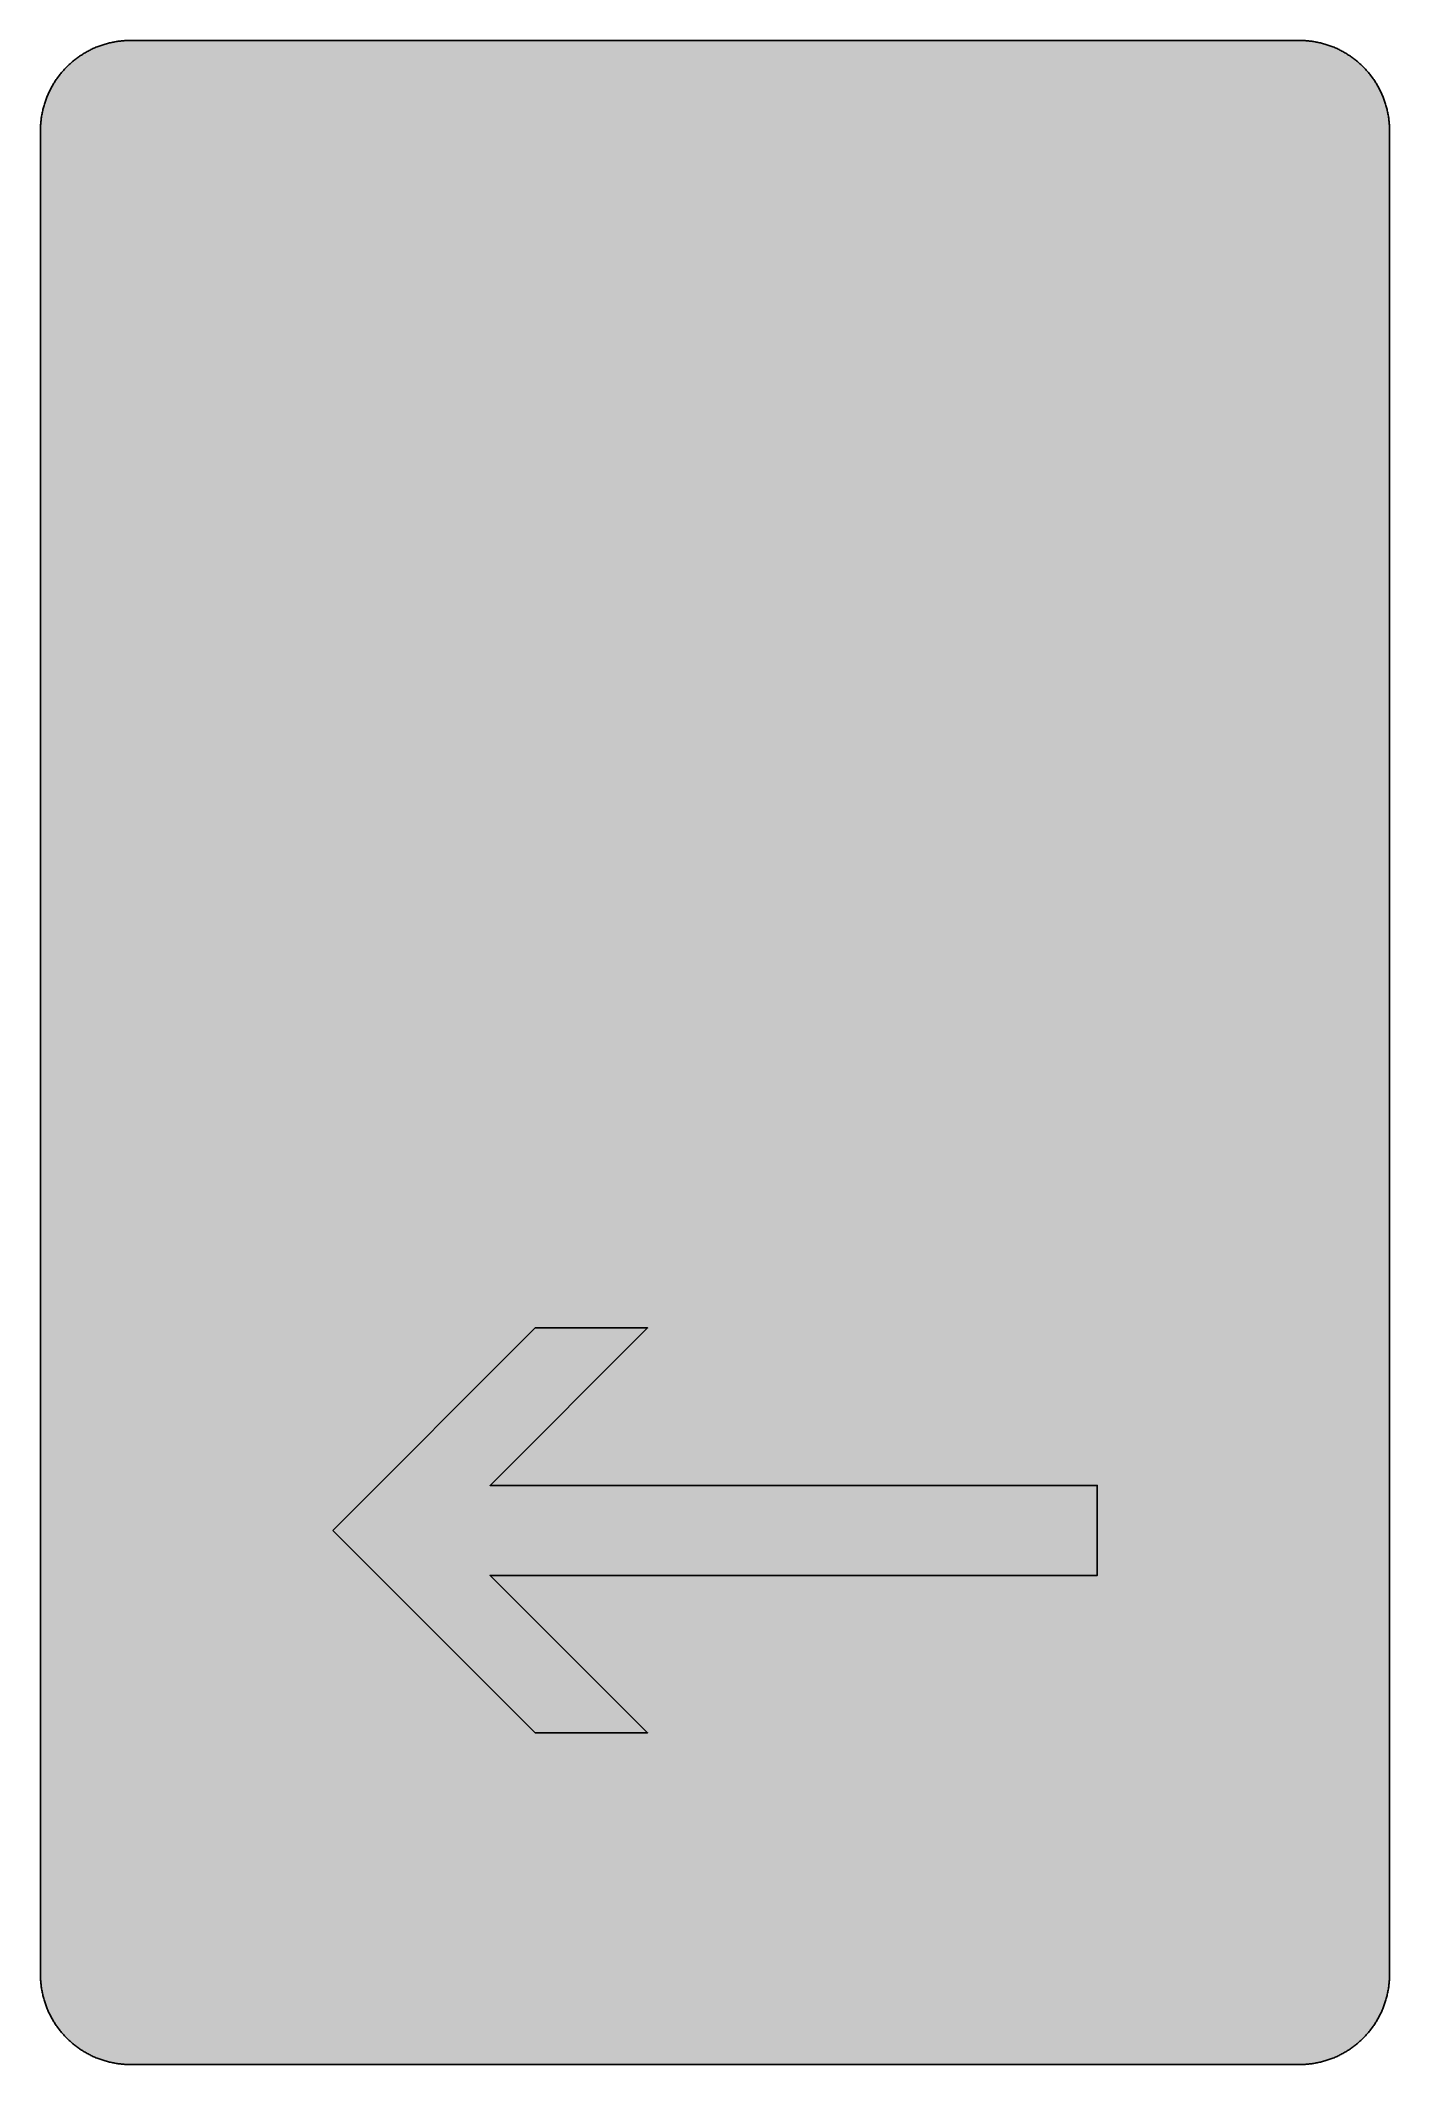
# Model space of a CAD drawing. Header units: millimetres. Extents: x 0 to 212, y 0 to 318.
import ezdxf

# ---------------------------------------------------------------- set-up
doc = ezdxf.new("R2010")
doc.units = ezdxf.units.MM

msp = doc.modelspace()

# ---------------------------------------------------------------- hatches: boundary and pattern name
for color, points in [(40, [(14.1633, 0.0536), (13.9878, 0.0533), (13.8125, 0.0559), (13.6373, 0.061), (13.462, 0.0686), (13.2893, 0.0787), (13.114, 0.0914), (12.9413, 0.1041), (12.7686, 0.1219), (12.5959, 0.1397), (12.4231, 0.16), (12.2504, 0.1829), (12.0777, 0.2057), (11.9075, 0.2337), (11.7373, 0.2616), (11.5672, 0.2921), (11.397, 0.3251), (11.2268, 0.3607), (11.0592, 0.3988), (10.8915, 0.4369), (10.7239, 0.4775), (10.5562, 0.5207), (10.3886, 0.5664), (10.2235, 0.6121), (10.0584, 0.6629), (9.8933, 0.7137), (9.7307, 0.7671), (9.5682, 0.8204), (9.4056, 0.8788), (9.2431, 0.9373), (9.083, 0.9982), (8.923, 1.0617), (8.763, 1.1252), (8.6055, 1.1938), (8.4455, 1.2624), (8.2906, 1.331), (8.1331, 1.4046), (7.9781, 1.4783), (7.8232, 1.5545), (7.6708, 1.6332), (7.5184, 1.7145), (7.366, 1.7958), (7.2161, 1.8796), (7.0663, 1.966), (6.919, 2.0523), (6.7716, 2.1438), (6.6243, 2.2352), (6.4795, 2.3266), (6.3348, 2.4232), (6.19, 2.5197), (6.0477, 2.6187), (5.908, 2.7178), (5.7683, 2.8194), (5.6286, 2.9235), (5.4915, 3.0302), (5.3543, 3.1369), (5.2197, 3.2461), (5.0851, 3.3579), (4.953, 3.4722), (4.8209, 3.5865), (4.6914, 3.7033), (4.5644, 3.8202), (4.4348, 3.9395), (4.3104, 4.0615), (4.1859, 4.1859), (4.0615, 4.3104), (3.9395, 4.4348), (3.8202, 4.5618), (3.7033, 4.6914), (3.5865, 4.8209), (3.4722, 4.953), (3.3579, 5.0851), (3.2487, 5.2197), (3.1369, 5.3543), (3.0302, 5.4915), (2.9235, 5.6286), (2.8194, 5.7683), (2.7178, 5.908), (2.6187, 6.0477), (2.5197, 6.19), (2.4232, 6.3348), (2.3266, 6.477), (2.2352, 6.6243), (2.1438, 6.7691), (2.0523, 6.9164), (1.966, 7.0663), (1.8796, 7.2161), (1.7958, 7.366), (1.7145, 7.5184), (1.6332, 7.6708), (1.5545, 7.8232), (1.4783, 7.9781), (1.4046, 8.1331), (1.331, 8.2906), (1.2598, 8.4455), (1.1913, 8.603), (1.1252, 8.763), (1.0592, 8.923), (0.9982, 9.083), (0.9373, 9.2431), (0.8763, 9.4056), (0.8204, 9.5682), (0.7645, 9.7307), (0.7112, 9.8933), (0.6604, 10.0584), (0.6121, 10.2235), (0.5639, 10.3911), (0.5207, 10.5562), (0.4775, 10.7239), (0.4343, 10.8915), (0.3962, 11.0592), (0.3607, 11.2268), (0.3251, 11.397), (0.2921, 11.5672), (0.2616, 11.7373), (0.2311, 11.9075), (0.2057, 12.0802), (0.1803, 12.2504), (0.1575, 12.4231), (0.1372, 12.5959), (0.1194, 12.7686), (0.1041, 12.9413), (0.0889, 13.1166), (0.0787, 13.2893), (0.0686, 13.4645), (0.061, 13.6373), (0.0559, 13.8125), (0.0508, 13.9878), (0.0508, 14.163), (0.0522, 303.4425), (0.0508, 303.6164), (0.0559, 303.7916), (0.061, 303.9669), (0.0686, 304.1396), (0.0787, 304.3149), (0.0889, 304.4876), (0.1041, 304.6628), (0.1194, 304.8356), (0.1372, 305.0083), (0.1575, 305.181), (0.1803, 305.3537), (0.2057, 305.5239), (0.2311, 305.6966), (0.2616, 305.8668), (0.2921, 306.037), (0.3251, 306.2072), (0.3607, 306.3748), (0.3962, 306.545), (0.4343, 306.7126), (0.4775, 306.8803), (0.5207, 307.0479), (0.5639, 307.213), (0.6121, 307.3781), (0.6604, 307.5432), (0.7112, 307.7083), (0.7645, 307.8734), (0.8204, 308.036), (0.8763, 308.1985), (0.9373, 308.3611), (0.9982, 308.5211), (1.0592, 308.6811), (1.1252, 308.8411), (1.1913, 308.9986), (1.2598, 309.1561), (1.331, 309.3136), (1.4046, 309.4685), (1.4783, 309.626), (1.5545, 309.7784), (1.6332, 309.9333), (1.7145, 310.0857), (1.7958, 310.2356), (1.8796, 310.388), (1.966, 310.5379), (2.0523, 310.6852), (2.1438, 310.8325), (2.2352, 310.9798), (2.3266, 311.1246), (2.4232, 311.2694), (2.5197, 311.4116), (2.6187, 311.5539), (2.7178, 311.6961), (2.8194, 311.8358), (2.9235, 311.9755), (3.0302, 312.1127), (3.1369, 312.2473), (3.2487, 312.3844), (3.3579, 312.5165), (3.4722, 312.6486), (3.5865, 312.7807), (3.7033, 312.9102), (3.8202, 313.0398), (3.9395, 313.1668), (4.0615, 313.2938), (4.1859, 313.4182), (4.3104, 313.5401), (4.4348, 313.6621), (4.5644, 313.784), (4.6914, 313.9008), (4.8209, 314.0177), (4.953, 314.132), (5.0851, 314.2437), (5.2197, 314.3555), (5.3543, 314.4647), (5.4915, 314.5739), (5.6286, 314.6781), (5.7683, 314.7822), (5.908, 314.8838), (6.0477, 314.9854), (6.19, 315.0845), (6.3348, 315.181), (6.4795, 315.275), (6.6243, 315.3689), (6.7716, 315.4604), (6.919, 315.5493), (7.0663, 315.6382), (7.2161, 315.7245), (7.366, 315.8084), (7.5184, 315.8896), (7.6708, 315.9709), (7.8232, 316.0471), (7.9781, 316.1233), (8.1331, 316.1995), (8.2906, 316.2706), (8.4455, 316.3418), (8.6055, 316.4103), (8.763, 316.4789), (8.923, 316.5424), (9.083, 316.6059), (9.2431, 316.6669), (9.4056, 316.7253), (9.5682, 316.7837), (9.7307, 316.8371), (9.8933, 316.8904), (10.0584, 316.9412), (10.2235, 316.992), (10.3886, 317.0377), (10.5562, 317.0834), (10.7239, 317.1266), (10.8915, 317.1673), (11.0592, 317.2079), (11.2268, 317.2435), (11.397, 317.279), (11.5672, 317.312), (11.7373, 317.3425), (11.9075, 317.3705), (12.0777, 317.3984), (12.2504, 317.4213), (12.4231, 317.4441), (12.5959, 317.4644), (12.7686, 317.4822), (12.9413, 317.5), (13.114, 317.5127), (13.2893, 317.5254), (13.462, 317.5356), (13.6373, 317.5432), (13.8125, 317.5483), (13.9878, 317.5508), (14.163, 317.5533), (197.6078, 317.5536), (197.7822, 317.5508), (197.9574, 317.5483), (198.1327, 317.5432), (198.3054, 317.5356), (198.4807, 317.5254), (198.6534, 317.5127), (198.8287, 317.5), (199.0014, 317.4822), (199.1741, 317.4644), (199.3468, 317.4441), (199.5195, 317.4213), (199.6897, 317.3984), (199.8624, 317.3705), (200.0326, 317.3425), (200.2028, 317.312), (200.373, 317.279), (200.5432, 317.2435), (200.7108, 317.2079), (200.8784, 317.1673), (201.0461, 317.1266), (201.2137, 317.0834), (201.3788, 317.0377), (201.5465, 316.992), (201.7116, 316.9412), (201.8767, 316.8904), (202.0392, 316.8371), (202.2018, 316.7837), (202.3643, 316.7253), (202.5269, 316.6669), (202.6869, 316.6059), (202.8469, 316.5424), (203.007, 316.4789), (203.167, 316.4103), (203.3245, 316.3418), (203.4794, 316.2706), (203.6369, 316.1995), (203.7918, 316.1233), (203.9468, 316.0471), (204.0992, 315.9709), (204.2516, 315.8896), (204.404, 315.8084), (204.5538, 315.7245), (204.7037, 315.6382), (204.8535, 315.5493), (205.0009, 315.4604), (205.1456, 315.3689), (205.293, 315.275), (205.4352, 315.181), (205.58, 315.0845), (205.7222, 314.9854), (205.8619, 314.8838), (206.0016, 314.7822), (206.1413, 314.6781), (206.2785, 314.5739), (206.4156, 314.4647), (206.5503, 314.3555), (206.6849, 314.2437), (206.817, 314.132), (206.949, 314.0177), (207.0786, 313.9008), (207.2081, 313.784), (207.3351, 313.6621), (207.4596, 313.5401), (207.584, 313.4182), (207.7085, 313.2938), (207.8304, 313.1668), (207.9498, 313.0398), (208.0666, 312.9102), (208.1835, 312.7807), (208.2978, 312.6486), (208.4121, 312.5165), (208.5238, 312.3844), (208.6331, 312.2473), (208.7397, 312.1127), (208.8464, 311.9755), (208.9506, 311.8358), (209.0522, 311.6961), (209.1512, 311.5539), (209.2503, 311.4116), (209.3468, 311.2694), (209.4433, 311.1246), (209.5348, 310.9798), (209.6262, 310.8325), (209.7176, 310.6852), (209.804, 310.5379), (209.8904, 310.388), (209.9742, 310.2356), (210.0555, 310.0857), (210.1367, 309.9333), (210.2155, 309.7784), (210.2917, 309.626), (210.3653, 309.4685), (210.439, 309.3136), (210.5076, 309.1561), (210.5762, 308.9986), (210.6447, 308.8411), (210.7082, 308.6811), (210.7717, 308.5211), (210.8327, 308.3611), (210.8911, 308.1985), (210.9495, 308.036), (211.0029, 307.8734), (211.0562, 307.7083), (211.107, 307.5432), (211.1578, 307.3781), (211.2035, 307.213), (211.2493, 307.0479), (211.2924, 306.8803), (211.3331, 306.7126), (211.3712, 306.545), (211.4093, 306.3748), (211.4448, 306.2072), (211.4779, 306.037), (211.5083, 305.8668), (211.5363, 305.6966), (211.5642, 305.5239), (211.5871, 305.3537), (211.6099, 305.181), (211.6303, 305.0083), (211.648, 304.8356), (211.6658, 304.6628), (211.6785, 304.4876), (211.6912, 304.3149), (211.7014, 304.1396), (211.709, 303.9669), (211.7141, 303.7916), (211.7166, 303.6164), (211.7166, 303.4411), (211.7189, 14.1647), (211.7166, 13.9878), (211.7141, 13.8125), (211.709, 13.6373), (211.7014, 13.4645), (211.6912, 13.2893), (211.6785, 13.1166), (211.6658, 12.9413), (211.648, 12.7686), (211.6303, 12.5959), (211.6099, 12.4231), (211.5871, 12.2504), (211.5642, 12.0802), (211.5363, 11.9075), (211.5083, 11.7373), (211.4779, 11.5672), (211.4448, 11.397), (211.4093, 11.2268), (211.3712, 11.0592), (211.3331, 10.8915), (211.2924, 10.7239), (211.2493, 10.5562), (211.2035, 10.3911), (211.1578, 10.2235), (211.107, 10.0584), (211.0562, 9.8933), (211.0029, 9.7307), (210.9495, 9.5682), (210.8911, 9.4056), (210.8327, 9.2431), (210.7717, 9.083), (210.7082, 8.923), (210.6447, 8.763), (210.5762, 8.603), (210.5076, 8.4455), (210.439, 8.2906), (210.3653, 8.1331), (210.2917, 7.9781), (210.2155, 7.8232), (210.1367, 7.6708), (210.0555, 7.5184), (209.9742, 7.366), (209.8904, 7.2161), (209.804, 7.0663), (209.7176, 6.9164), (209.6262, 6.7691), (209.5348, 6.6243), (209.4433, 6.477), (209.3468, 6.3348), (209.2503, 6.19), (209.1512, 6.0477), (209.0522, 5.908), (208.9506, 5.7683), (208.8464, 5.6286), (208.7397, 5.4915), (208.6331, 5.3543), (208.5238, 5.2197), (208.4121, 5.0851), (208.2978, 4.953), (208.1835, 4.8209), (208.0666, 4.6914), (207.9498, 4.5618), (207.8304, 4.4348), (207.7085, 4.3104), (207.584, 4.1859), (207.4596, 4.0615), (207.3351, 3.9395), (207.2081, 3.8202), (207.0786, 3.7033), (206.949, 3.5865), (206.817, 3.4722), (206.6849, 3.3579), (206.5503, 3.2461), (206.4156, 3.1369), (206.2785, 3.0302), (206.1413, 2.9235), (206.0016, 2.8194), (205.8619, 2.7178), (205.7222, 2.6187), (205.58, 2.5197), (205.4352, 2.4232), (205.293, 2.3266), (205.1456, 2.2352), (205.0009, 2.1438), (204.8535, 2.0523), (204.7037, 1.966), (204.5538, 1.8796), (204.404, 1.7958), (204.2516, 1.7145), (204.0992, 1.6332), (203.9468, 1.5545), (203.7918, 1.4783), (203.6369, 1.4046), (203.4794, 1.331), (203.3245, 1.2624), (203.167, 1.1938), (203.007, 1.1252), (202.8469, 1.0617), (202.6869, 0.9982), (202.5269, 0.9373), (202.3643, 0.8788), (202.2018, 0.8204), (202.0392, 0.7671), (201.8767, 0.7137), (201.7116, 0.6629), (201.5465, 0.6121), (201.3788, 0.5664), (201.2137, 0.5207), (201.0461, 0.4775), (200.8784, 0.4369), (200.7108, 0.3988), (200.5432, 0.3607), (200.373, 0.3251), (200.2028, 0.2921), (200.0326, 0.2616), (199.8624, 0.2337), (199.6897, 0.2057), (199.5195, 0.1829), (199.3468, 0.16), (199.1741, 0.1397), (199.0014, 0.1219), (198.8287, 0.1041), (198.6534, 0.0914), (198.4807, 0.0787), (198.3054, 0.0686), (198.1327, 0.061), (197.9574, 0.0559), (197.7822, 0.0533), (197.6069, 0.0533)]), (59, [(45.9133, 83.8383), (77.6633, 115.5883), (95.3022, 115.5883), (70.6078, 90.8939), (165.8578, 90.8939), (165.8578, 76.7828), (70.6078, 76.7828), (95.3022, 52.0883), (77.6633, 52.0883)])]:
    msp.add_hatch(color=color).paths.add_polyline_path(points)
h = msp.add_hatch(color=59)
h.paths.add_polyline_path([(14.1633, 3.5814), (13.8887, 3.5839), (13.6169, 3.5941), (13.3477, 3.6119), (13.081, 3.6347), (12.8143, 3.6652), (12.5501, 3.7008), (12.2885, 3.7465), (12.0294, 3.7948), (11.7729, 3.8506), (11.5164, 3.9141), (11.2649, 3.9827), (11.016, 4.0564), (10.7671, 4.1351), (10.5232, 4.2215), (10.2819, 4.3129), (10.0432, 4.412), (9.8069, 4.5161), (9.5733, 4.6228), (9.3447, 4.7371), (9.1186, 4.8565), (8.8951, 4.9809), (8.6741, 5.113), (8.4582, 5.2476), (8.2448, 5.3873), (8.0366, 5.5321), (7.8308, 5.682), (7.6276, 5.8369), (7.4295, 5.9969), (7.2365, 6.1595), (7.046, 6.3297), (6.8605, 6.5024), (6.6777, 6.6802), (6.5024, 6.8605), (6.3271, 7.046), (6.1595, 7.2365), (5.9969, 7.432), (5.8369, 7.6302), (5.682, 7.8308), (5.5321, 8.0366), (5.3873, 8.2448), (5.2451, 8.4582), (5.1105, 8.6741), (4.9809, 8.8951), (4.8565, 9.1186), (4.7371, 9.3447), (4.6228, 9.5758), (4.5136, 9.8069), (4.4094, 10.0432), (4.3129, 10.2819), (4.2215, 10.5232), (4.1351, 10.7696), (4.0538, 11.016), (3.9802, 11.2649), (3.9116, 11.5189), (3.8506, 11.7729), (3.7948, 12.0294), (3.744, 12.2911), (3.7008, 12.5527), (3.6627, 12.8143), (3.6322, 13.081), (3.6093, 13.3502), (3.5916, 13.6195), (3.5814, 13.8913), (3.5789, 14.163), (3.58, 303.4425), (3.5814, 303.7154), (3.5916, 303.9847), (3.6093, 304.2564), (3.6322, 304.5231), (3.6627, 304.7898), (3.7008, 305.054), (3.744, 305.3156), (3.7948, 305.5747), (3.8506, 305.8312), (3.9116, 306.0852), (3.9802, 306.3392), (4.0538, 306.5882), (4.1351, 306.8345), (4.2215, 307.0809), (4.3129, 307.3222), (4.4094, 307.561), (4.5136, 307.7972), (4.6228, 308.0283), (4.7371, 308.2595), (4.8565, 308.4855), (4.9809, 308.7091), (5.1105, 308.9275), (5.2451, 309.1459), (5.3873, 309.3593), (5.5321, 309.5676), (5.682, 309.7733), (5.8369, 309.974), (5.9969, 310.1721), (6.1595, 310.3677), (6.3271, 310.5556), (6.5024, 310.7436), (6.6777, 310.9239), (6.8605, 311.1017), (7.046, 311.2745), (7.2365, 311.4446), (7.4295, 311.6072), (7.6276, 311.7672), (7.8308, 311.9222), (8.0366, 312.072), (8.2448, 312.2168), (8.4582, 312.3565), (8.6741, 312.4911), (8.8951, 312.6232), (9.1186, 312.7477), (9.3447, 312.867), (9.5733, 312.9813), (9.8069, 313.0906), (10.0432, 313.1922), (10.2819, 313.2912), (10.5232, 313.3827), (10.7671, 313.469), (11.016, 313.5478), (11.2649, 313.624), (11.5164, 313.6925), (11.7729, 313.7535), (12.0294, 313.8094), (12.2885, 313.8602), (12.5501, 313.9034), (12.8143, 313.9389), (13.081, 313.9694), (13.3477, 313.9948), (13.6169, 314.01), (13.8887, 314.0202), (14.163, 314.0253), (197.6078, 314.0258), (197.8787, 314.0202), (198.1505, 314.01), (198.4197, 313.9948), (198.689, 313.9694), (198.9557, 313.9389), (199.2173, 313.9034), (199.4789, 313.8602), (199.7405, 313.8094), (199.9971, 313.7535), (200.2511, 313.6925), (200.5051, 313.624), (200.754, 313.5478), (201.0004, 313.469), (201.2467, 313.3827), (201.488, 313.2912), (201.7268, 313.1922), (201.963, 313.0906), (202.1942, 312.9813), (202.4253, 312.867), (202.6514, 312.7477), (202.8749, 312.6232), (203.0959, 312.4911), (203.3118, 312.3565), (203.5251, 312.2168), (203.7334, 312.072), (203.9391, 311.9222), (204.1398, 311.7672), (204.3379, 311.6072), (204.5335, 311.4446), (204.724, 311.2745), (204.9094, 311.1017), (205.0898, 310.9239), (205.2676, 310.7436), (205.4403, 310.5556), (205.6105, 310.3677), (205.773, 310.1721), (205.933, 309.974), (206.088, 309.7733), (206.2378, 309.5676), (206.3826, 309.3593), (206.5223, 309.1459), (206.6569, 308.9275), (206.789, 308.7091), (206.9135, 308.4855), (207.0329, 308.2595), (207.1472, 308.0283), (207.2538, 307.7972), (207.358, 307.561), (207.457, 307.3222), (207.5485, 307.0809), (207.6348, 306.8345), (207.7136, 306.5882), (207.7872, 306.3392), (207.8558, 306.0852), (207.9193, 305.8312), (207.9752, 305.5747), (208.0235, 305.3156), (208.0692, 305.054), (208.1047, 304.7898), (208.1352, 304.5231), (208.1581, 304.2564), (208.1759, 303.9847), (208.186, 303.7154), (208.1911, 303.4411), (208.1911, 14.1647), (208.186, 13.8913), (208.1759, 13.6195), (208.1581, 13.3502), (208.1352, 13.081), (208.1047, 12.8143), (208.0692, 12.5527), (208.0235, 12.2911), (207.9752, 12.0294), (207.9193, 11.7729), (207.8558, 11.5189), (207.7872, 11.2649), (207.7136, 11.016), (207.6348, 10.7696), (207.5485, 10.5232), (207.457, 10.2819), (207.358, 10.0432), (207.2538, 9.8069), (207.1472, 9.5758), (207.0329, 9.3447), (206.9135, 9.1186), (206.789, 8.8951), (206.6569, 8.6741), (206.5223, 8.4582), (206.3826, 8.2448), (206.2378, 8.0366), (206.088, 7.8308), (205.933, 7.6302), (205.773, 7.432), (205.6105, 7.2365), (205.4403, 7.046), (205.2676, 6.8605), (205.0898, 6.6802), (204.9094, 6.5024), (204.724, 6.3297), (204.5335, 6.1595), (204.3379, 5.9969), (204.1398, 5.8369), (203.9391, 5.682), (203.7334, 5.5321), (203.5251, 5.3873), (203.3118, 5.2476), (203.0959, 5.113), (202.8749, 4.9809), (202.6514, 4.8565), (202.4253, 4.7371), (202.1942, 4.6228), (201.963, 4.5161), (201.7268, 4.412), (201.488, 4.3129), (201.2467, 4.2215), (201.0004, 4.1351), (200.754, 4.0564), (200.5051, 3.9827), (200.2511, 3.9141), (199.9971, 3.8506), (199.7405, 3.7948), (199.4789, 3.7465), (199.2173, 3.7008), (198.9557, 3.6652), (198.689, 3.6347), (198.4197, 3.6119), (198.1505, 3.5941), (197.8787, 3.5839), (197.6069, 3.5789)])
h.paths.add_polyline_path([(14.1633, 8.8731), (14.0259, 8.8748), (13.8887, 8.8798), (13.7541, 8.8875), (13.622, 8.9002), (13.4874, 8.9154), (13.3553, 8.9332), (13.2258, 8.9535), (13.0962, 8.9789), (12.9667, 9.0068), (12.8397, 9.0373), (12.7127, 9.0729), (12.5882, 9.1084), (12.4663, 9.1491), (12.3419, 9.1923), (12.2225, 9.238), (12.1031, 9.2888), (11.9837, 9.3396), (11.8694, 9.3929), (11.7526, 9.4513), (11.6408, 9.5098), (11.5291, 9.5733), (11.4198, 9.6368), (11.3106, 9.7053), (11.2039, 9.7765), (11.0998, 9.8476), (10.9957, 9.9238), (10.8966, 10), (10.7975, 10.0787), (10.6985, 10.1625), (10.6045, 10.2464), (10.5105, 10.3327), (10.4216, 10.4216), (10.3327, 10.5131), (10.2464, 10.6045), (10.16, 10.701), (10.0787, 10.7975), (10, 10.8966), (9.9212, 10.9982), (9.8476, 11.0998), (9.7739, 11.2039), (9.7053, 11.3106), (9.6368, 11.4198), (9.5707, 11.5291), (9.5098, 11.6408), (9.4488, 11.7551), (9.3929, 11.8694), (9.337, 11.9863), (9.2862, 12.1031), (9.238, 12.2225), (9.1923, 12.3444), (9.1491, 12.4663), (9.1084, 12.5908), (9.0703, 12.7152), (9.0373, 12.8397), (9.0068, 12.9692), (8.9789, 13.0962), (8.9535, 13.2258), (8.9306, 13.3579), (8.9129, 13.4899), (8.8976, 13.622), (8.8849, 13.7566), (8.8773, 13.8913), (8.8722, 14.0259), (8.8697, 14.163), (8.8717, 303.4425), (8.8722, 303.5783), (8.8773, 303.7129), (8.8849, 303.8475), (8.8976, 303.9821), (8.9129, 304.1142), (8.9306, 304.2463), (8.9535, 304.3784), (8.9789, 304.5079), (9.0068, 304.6349), (9.0373, 304.7644), (9.0703, 304.8889), (9.1084, 305.0134), (9.1491, 305.1378), (9.1923, 305.2597), (9.238, 305.3817), (9.2862, 305.501), (9.337, 305.6179), (9.3929, 305.7347), (9.4488, 305.849), (9.5098, 305.9633), (9.5707, 306.0751), (9.6368, 306.1843), (9.7053, 306.2935), (9.7739, 306.4002), (9.8476, 306.5043), (9.9212, 306.6059), (10, 306.7075), (10.0787, 306.8066), (10.16, 306.9031), (10.2464, 306.9996), (10.3327, 307.0911), (10.4216, 307.1825), (10.5105, 307.2714), (10.6045, 307.3578), (10.6985, 307.4416), (10.7975, 307.5254), (10.8966, 307.6042), (10.9957, 307.6804), (11.0998, 307.7566), (11.2039, 307.8277), (11.3106, 307.8988), (11.4198, 307.9674), (11.5291, 308.0309), (11.6408, 308.0944), (11.7526, 308.1528), (11.8694, 308.2112), (11.9837, 308.2646), (12.1031, 308.3179), (12.2225, 308.3662), (12.3419, 308.4119), (12.4663, 308.4551), (12.5882, 308.4957), (12.7127, 308.5313), (12.8397, 308.5668), (12.9667, 308.5973), (13.0962, 308.6252), (13.2258, 308.6506), (13.3553, 308.671), (13.4874, 308.6913), (13.622, 308.7065), (13.7541, 308.7167), (13.8887, 308.7268), (14.0259, 308.7319), (14.163, 308.7319), (197.6078, 308.7342), (197.7441, 308.7319), (197.8787, 308.7268), (198.0133, 308.7167), (198.1479, 308.7065), (198.28, 308.6913), (198.4121, 308.671), (198.5442, 308.6506), (198.6737, 308.6252), (198.8007, 308.5973), (198.9303, 308.5668), (199.0547, 308.5313), (199.1792, 308.4957), (199.3036, 308.4551), (199.4256, 308.4119), (199.5475, 308.3662), (199.6669, 308.3179), (199.7837, 308.2646), (199.9005, 308.2112), (200.0148, 308.1528), (200.1291, 308.0944), (200.2409, 308.0309), (200.3501, 307.9674), (200.4593, 307.8988), (200.566, 307.8277), (200.6702, 307.7566), (200.7718, 307.6804), (200.8734, 307.6042), (200.9724, 307.5254), (201.0689, 307.4416), (201.1655, 307.3578), (201.2569, 307.2714), (201.3483, 307.1825), (201.4372, 307.0911), (201.5236, 306.9996), (201.6074, 306.9031), (201.6912, 306.8066), (201.77, 306.7075), (201.8462, 306.6059), (201.9224, 306.5043), (201.9935, 306.4002), (202.0646, 306.2935), (202.1332, 306.1843), (202.1967, 306.0751), (202.2602, 305.9633), (202.3186, 305.849), (202.377, 305.7347), (202.4304, 305.6179), (202.4812, 305.501), (202.532, 305.3817), (202.5777, 305.2597), (202.6209, 305.1378), (202.6615, 305.0134), (202.6971, 304.8889), (202.7326, 304.7644), (202.7631, 304.6349), (202.7911, 304.5079), (202.8165, 304.3784), (202.8368, 304.2463), (202.8546, 304.1142), (202.8698, 303.9821), (202.8825, 303.8475), (202.8901, 303.7129), (202.8952, 303.5783), (202.8977, 303.4411), (202.8994, 14.1647), (202.8952, 14.0259), (202.8901, 13.8913), (202.8825, 13.7566), (202.8698, 13.622), (202.8546, 13.4899), (202.8368, 13.3579), (202.8165, 13.2258), (202.7911, 13.0962), (202.7631, 12.9692), (202.7326, 12.8397), (202.6971, 12.7152), (202.6615, 12.5908), (202.6209, 12.4663), (202.5777, 12.3444), (202.532, 12.2225), (202.4812, 12.1031), (202.4304, 11.9863), (202.377, 11.8694), (202.3186, 11.7551), (202.2602, 11.6408), (202.1967, 11.5291), (202.1332, 11.4198), (202.0646, 11.3106), (201.9935, 11.2039), (201.9224, 11.0998), (201.8462, 10.9982), (201.77, 10.8966), (201.6912, 10.7975), (201.6074, 10.701), (201.5236, 10.6045), (201.4372, 10.5131), (201.3483, 10.4216), (201.2569, 10.3327), (201.1655, 10.2464), (201.0689, 10.1625), (200.9724, 10.0787), (200.8734, 10), (200.7718, 9.9238), (200.6702, 9.8476), (200.566, 9.7765), (200.4593, 9.7053), (200.3501, 9.6368), (200.2409, 9.5733), (200.1291, 9.5098), (200.0148, 9.4513), (199.9005, 9.3929), (199.7837, 9.3396), (199.6669, 9.2888), (199.5475, 9.238), (199.4256, 9.1923), (199.3036, 9.1491), (199.1792, 9.1084), (199.0547, 9.0729), (198.9303, 9.0373), (198.8007, 9.0068), (198.6737, 8.9789), (198.5442, 8.9535), (198.4121, 8.9332), (198.28, 8.9154), (198.1479, 8.9002), (198.0133, 8.8875), (197.8787, 8.8798), (197.7441, 8.8748), (197.6069, 8.8722)], flags=16)
h = msp.add_hatch(color=59)
h.paths.add_polyline_path([(97.948, 275.2203), (89.2514, 275.2203), (89.0321, 275.2166), (88.8162, 275.209), (88.6003, 275.1988), (88.3869, 275.1836), (88.1736, 275.1633), (87.9602, 275.1404), (87.7494, 275.1125), (87.5411, 275.0795), (87.3303, 275.0439), (87.122, 275.0033), (86.9163, 274.9601), (86.7105, 274.9118), (86.5073, 274.8585), (86.3067, 274.8026), (86.106, 274.7416), (85.9053, 274.6781), (85.7072, 274.6096), (85.5116, 274.5384), (85.3186, 274.4622), (85.1256, 274.3835), (84.9351, 274.2997), (84.7471, 274.2133), (84.5591, 274.1219), (84.3737, 274.0279), (84.1908, 273.9314), (84.0105, 273.8298), (83.8302, 273.7256), (83.6549, 273.619), (83.4796, 273.5072), (83.3069, 273.3929), (83.1367, 273.2761), (82.9691, 273.1541), (82.804, 273.0297), (82.6414, 272.9027), (82.4814, 272.7706), (82.3239, 272.6385), (82.169, 272.5014), (82.0166, 272.3591), (81.8667, 272.2169), (81.7194, 272.0721), (81.5746, 271.9222), (81.4324, 271.7698), (81.2927, 271.6149), (81.1581, 271.4574), (81.026, 271.2974), (80.8965, 271.1348), (80.7695, 270.9672), (80.645, 270.7996), (80.5256, 270.6294), (80.4088, 270.4541), (80.2945, 270.2789), (80.1853, 270.0985), (80.0786, 269.9182), (79.9744, 269.7328), (79.8754, 269.5473), (79.7789, 269.3568), (79.6849, 269.1663), (79.596, 268.9733), (79.5096, 268.7777), (79.4283, 268.5796), (79.3496, 268.3789), (79.2759, 268.1757), (79.2048, 267.9725), (79.1388, 267.7643), (71.4569, 242.9422), (71.374, 242.9561), (71.2927, 242.9739), (71.2114, 242.9891), (71.1302, 243.0043), (71.0489, 243.0196), (70.9676, 243.0348), (70.8863, 243.0501), (70.805, 243.0653), (70.7238, 243.078), (70.6425, 243.0932), (70.5612, 243.1059), (70.4799, 243.1186), (70.3961, 243.1339), (70.3148, 243.1466), (70.2335, 243.1593), (70.1523, 243.172), (70.071, 243.1847), (69.9897, 243.1948), (69.9059, 243.2075), (69.8246, 243.2177), (69.7433, 243.2304), (69.662, 243.2406), (69.5782, 243.2507), (69.4969, 243.2609), (69.4157, 243.271), (69.3318, 243.2812), (69.2506, 243.2914), (69.1693, 243.3015), (69.0855, 243.3091), (69.0042, 243.3193), (68.9229, 243.3269), (68.8391, 243.3371), (68.7578, 243.3447), (68.674, 243.3523), (68.5927, 243.3599), (68.5114, 243.3676), (68.4276, 243.3752), (68.3463, 243.3803), (68.2625, 243.3879), (68.1812, 243.3955), (68.0974, 243.4006), (68.0161, 243.4057), (67.9323, 243.4107), (67.851, 243.4158), (67.7672, 243.4209), (67.6859, 243.426), (67.6021, 243.4311), (67.5208, 243.4361), (67.437, 243.4387), (67.3557, 243.4438), (67.2719, 243.4463), (67.1906, 243.4514), (67.1068, 243.4539), (67.0255, 243.4565), (66.9417, 243.459), (66.8579, 243.4615), (66.7766, 243.4615), (66.6928, 243.4641), (66.6115, 243.4666), (66.5277, 243.4666), (66.4464, 243.4666), (66.3626, 243.4692), (66.2788, 243.4692), (66.1975, 243.4692), (65.8673, 243.4666), (65.5396, 243.4615), (65.212, 243.4514), (64.8843, 243.4361), (64.5592, 243.4184), (64.2315, 243.3955), (63.9064, 243.3701), (63.5813, 243.3396), (63.2587, 243.3041), (62.9336, 243.266), (62.611, 243.2253), (62.291, 243.1796), (61.9684, 243.1288), (61.6483, 243.0755), (61.3308, 243.017), (61.0108, 242.9561), (60.6933, 242.89), (60.3783, 242.8215), (60.0634, 242.7478), (59.7484, 242.6716), (59.436, 242.5903), (59.1236, 242.5065), (58.8112, 242.4176), (58.5013, 242.3262), (58.1939, 242.2296), (57.8866, 242.1306), (57.5818, 242.0264), (57.277, 241.9198), (56.9722, 241.808), (56.6725, 241.6937), (56.3702, 241.5769), (56.073, 241.4549), (55.7759, 241.3305), (55.4787, 241.2009), (55.184, 241.0689), (54.8919, 240.9317), (54.6024, 240.792), (54.3128, 240.6498), (54.0233, 240.5024), (53.7388, 240.3526), (53.4543, 240.1976), (53.1724, 240.0402), (52.893, 239.8801), (52.6136, 239.715), (52.3367, 239.5474), (52.0624, 239.3772), (51.7881, 239.202), (51.5188, 239.0242), (51.2496, 238.8413), (50.9829, 238.6559), (50.7187, 238.4679), (50.4571, 238.2774), (50.1955, 238.0818), (49.9389, 237.8837), (49.6824, 237.6805), (49.4284, 237.4773), (49.1795, 237.269), (48.9306, 237.0557), (48.6842, 236.8423), (48.4403, 236.6239), (48.199, 236.4029), (47.9577, 236.1768), (47.7215, 235.9508), (47.4878, 235.7196), (47.2567, 235.4859), (47.0306, 235.2497), (46.8046, 235.0084), (46.5836, 234.7671), (46.3652, 234.5233), (46.1518, 234.2769), (45.9384, 234.028), (45.7302, 233.7791), (45.527, 233.5251), (45.3238, 233.2685), (45.1256, 233.012), (44.9301, 232.7504), (44.7396, 232.4887), (44.5516, 232.2246), (44.3662, 231.9579), (44.1833, 231.6886), (44.0055, 231.4194), (43.8302, 231.1451), (43.6601, 230.8708), (43.4924, 230.5939), (43.3273, 230.3145), (43.1673, 230.0351), (43.0098, 229.7532), (42.8549, 229.4687), (42.705, 229.1817), (42.5577, 228.8946), (42.4155, 228.6051), (42.2758, 228.3155), (42.1386, 228.0234), (42.0065, 227.7288), (41.877, 227.4316), (41.7525, 227.1344), (41.6306, 226.8372), (41.5138, 226.535), (41.3995, 226.2353), (41.2877, 225.9305), (41.181, 225.6257), (41.0769, 225.3209), (40.9778, 225.0135), (40.8813, 224.7062), (40.7899, 224.3963), (40.701, 224.0839), (40.6171, 223.7715), (40.5359, 223.459), (40.4597, 223.1441), (40.386, 222.8291), (40.3174, 222.5142), (40.2514, 222.1967), (40.1904, 221.8766), (40.132, 221.5591), (40.0787, 221.2391), (40.0279, 220.9165), (39.9821, 220.5965), (39.9415, 220.2739), (39.9034, 219.9488), (39.8678, 219.6262), (39.8374, 219.3011), (39.812, 218.9759), (39.7891, 218.6483), (39.7713, 218.3232), (39.7561, 217.9955), (39.7459, 217.6678), (39.7408, 217.3402), (39.7383, 217.01), (39.7408, 216.6823), (39.7459, 216.3547), (39.7561, 216.027), (39.7713, 215.6993), (39.7891, 215.3717), (39.812, 215.0466), (39.8374, 214.7189), (39.8678, 214.3963), (39.9034, 214.0712), (39.9415, 213.7486), (39.9821, 213.426), (40.0279, 213.1035), (40.0787, 212.7809), (40.132, 212.4608), (40.1904, 212.1433), (40.2514, 211.8233), (40.3174, 211.5058), (40.386, 211.1908), (40.4597, 210.8759), (40.5359, 210.5609), (40.6171, 210.2485), (40.701, 209.9361), (40.7899, 209.6237), (40.8813, 209.3138), (40.9778, 209.0064), (41.0769, 208.6991), (41.181, 208.3943), (41.2877, 208.0895), (41.3995, 207.7847), (41.5138, 207.485), (41.6306, 207.1827), (41.7525, 206.8855), (41.877, 206.5884), (42.0065, 206.2912), (42.1386, 205.9965), (42.2758, 205.7044), (42.4155, 205.4149), (42.5577, 205.1253), (42.705, 204.8358), (42.8549, 204.5513), (43.0098, 204.2668), (43.1673, 203.9849), (43.3273, 203.7029), (43.4924, 203.4261), (43.6601, 203.1492), (43.8302, 202.8749), (44.0055, 202.6006), (44.1833, 202.3313), (44.3662, 202.0621), (44.5516, 201.7954), (44.7396, 201.5312), (44.9301, 201.2696), (45.1256, 201.008), (45.3238, 200.7514), (45.527, 200.4949), (45.7302, 200.2409), (45.9384, 199.9894), (46.1518, 199.7431), (46.3652, 199.4967), (46.5836, 199.2528), (46.8046, 199.009), (47.0306, 198.7702), (47.2567, 198.534), (47.4878, 198.3003), (47.7215, 198.0692), (47.9577, 197.8431), (48.199, 197.6171), (48.4403, 197.3961), (48.6842, 197.1777), (48.9306, 196.9618), (49.1795, 196.7509), (49.4284, 196.5427), (49.6824, 196.3369), (49.9389, 196.1363), (50.1955, 195.9381), (50.4571, 195.7426), (50.7187, 195.5521), (50.9829, 195.3641), (51.2496, 195.1787), (51.5188, 194.9958), (51.7881, 194.818), (52.0624, 194.6427), (52.3367, 194.4726), (52.6136, 194.3049), (52.893, 194.1398), (53.1724, 193.9798), (53.4543, 193.8223), (53.7388, 193.6674), (54.0233, 193.5175), (54.3128, 193.3702), (54.6024, 193.228), (54.8919, 193.0883), (55.184, 192.9536), (55.4787, 192.819), (55.7759, 192.692), (56.073, 192.565), (56.3702, 192.4431), (56.6725, 192.3263), (56.9722, 192.212), (57.277, 192.1002), (57.5818, 191.9935), (57.8866, 191.8919), (58.1939, 191.7903), (58.5013, 191.6963), (58.8112, 191.6024), (59.1236, 191.516), (59.436, 191.4296), (59.7484, 191.3509), (60.0634, 191.2722), (60.3783, 191.201), (60.6933, 191.1299), (61.0108, 191.0664), (61.3308, 191.0029), (61.6483, 190.947), (61.9684, 190.8912), (62.291, 190.8429), (62.611, 190.7972), (62.9336, 190.754), (63.2587, 190.7159), (63.5813, 190.6829), (63.9064, 190.6524), (64.2315, 190.6245), (64.5592, 190.6041), (64.8843, 190.5838), (65.212, 190.5711), (65.5396, 190.561), (65.8673, 190.5533), (66.1975, 190.5533), (66.5251, 190.5533), (66.8528, 190.561), (67.1805, 190.5711), (67.5081, 190.5838), (67.8358, 190.6041), (68.1609, 190.6245), (68.4886, 190.6524), (68.8111, 190.6829), (69.1363, 190.7159), (69.4588, 190.754), (69.7814, 190.7972), (70.104, 190.8429), (70.4266, 190.8912), (70.7466, 190.947), (71.0641, 191.0029), (71.3842, 191.0664), (71.7017, 191.1299), (72.0166, 191.201), (72.3316, 191.2722), (72.6465, 191.3509), (72.959, 191.4296), (73.2714, 191.516), (73.5838, 191.6024), (73.8937, 191.6963), (74.201, 191.7903), (74.5084, 191.8919), (74.8132, 191.9935), (75.118, 192.1002), (75.4228, 192.212), (75.7225, 192.3263), (76.0247, 192.4431), (76.3219, 192.565), (76.6191, 192.692), (76.9163, 192.819), (77.2109, 192.9536), (77.503, 193.0883), (77.7926, 193.228), (78.0821, 193.3702), (78.3717, 193.5175), (78.6562, 193.6674), (78.9407, 193.8223), (79.2226, 193.9798), (79.5045, 194.1398), (79.7814, 194.3049), (80.0583, 194.4726), (80.3326, 194.6427), (80.6069, 194.818), (80.8761, 194.9958), (81.1454, 195.1787), (81.4121, 195.3641), (81.6762, 195.5521), (81.9379, 195.7426), (82.1995, 195.9381), (82.456, 196.1363), (82.7126, 196.3369), (82.9666, 196.5427), (83.218, 196.7509), (83.4644, 196.9618), (83.7108, 197.1777), (83.9546, 197.3961), (84.1985, 197.6171), (84.4372, 197.8431), (84.6734, 198.0692), (84.9071, 198.3003), (85.1383, 198.534), (85.3643, 198.7702), (85.5904, 199.009), (85.8114, 199.2528), (86.0298, 199.4967), (86.2457, 199.7431), (86.4565, 199.9894), (86.6648, 200.2409), (86.8705, 200.4949), (87.0712, 200.7514), (87.2693, 201.008), (87.4649, 201.2696), (87.6554, 201.5312), (87.8434, 201.7954), (88.0288, 202.0621), (88.2117, 202.3313), (88.3895, 202.6006), (88.5647, 202.8749), (88.7349, 203.1492), (88.9025, 203.4261), (89.0676, 203.7029), (89.2277, 203.9849), (89.3851, 204.2668), (89.5401, 204.5513), (89.6899, 204.8358), (89.8373, 205.1253), (89.9795, 205.4149), (90.1192, 205.7044), (90.2538, 205.9965), (90.3884, 206.2912), (90.5154, 206.5884), (90.6424, 206.8855), (90.7644, 207.1827), (90.8812, 207.485), (90.9955, 207.7847), (91.1073, 208.0895), (91.2139, 208.3943), (91.3155, 208.6991), (91.4171, 209.0064), (91.5111, 209.3138), (91.6051, 209.6237), (91.6915, 209.9361), (91.7778, 210.2485), (91.8566, 210.5609), (91.9353, 210.8759), (92.0064, 211.1908), (92.0775, 211.5058), (92.141, 211.8233), (92.2045, 212.1433), (92.2604, 212.4608), (92.3163, 212.7809), (92.3646, 213.1035), (92.4103, 213.426), (92.4535, 213.7486), (92.4916, 214.0712), (92.5246, 214.3963), (92.5551, 214.7189), (92.583, 215.0466), (92.6033, 215.3717), (92.6236, 215.6993), (92.6363, 216.027), (92.6465, 216.3547), (92.6541, 216.6823), (92.6541, 217.01), (92.6541, 217.2538), (92.6516, 217.4977), (92.644, 217.7415), (92.6363, 217.9828), (92.6262, 218.2266), (92.616, 218.4679), (92.6008, 218.7118), (92.583, 218.9531), (92.5652, 219.1944), (92.5449, 219.4357), (92.5195, 219.677), (92.4941, 219.9183), (92.4662, 220.1596), (92.4382, 220.3983), (92.4052, 220.6371), (92.3722, 220.8784), (92.3341, 221.1172), (92.296, 221.3559), (92.2553, 221.5921), (92.2122, 221.8309), (92.1664, 222.0671), (92.1207, 222.3033), (92.0699, 222.5396), (92.0191, 222.7758), (91.9658, 223.012), (91.9099, 223.2457), (91.8515, 223.4794), (91.7931, 223.713), (91.7296, 223.9467), (91.6661, 224.1804), (91.6, 224.4115), (91.5314, 224.6427), (91.4603, 224.8738), (91.3867, 225.1024), (91.313, 225.331), (91.2368, 225.5596), (91.1581, 225.7882), (91.0768, 226.0143), (90.993, 226.2403), (90.9091, 226.4664), (90.8202, 226.6925), (90.7313, 226.916), (90.6399, 227.1395), (90.5459, 227.363), (90.4519, 227.584), (90.3529, 227.805), (90.2538, 228.026), (90.1522, 228.2444), (90.0481, 228.4628), (89.9439, 228.6813), (89.8347, 228.8972), (89.7255, 229.1131), (89.6137, 229.3264), (89.4994, 229.5423), (89.3851, 229.7532), (89.2683, 229.9665), (89.1464, 230.1773), (89.0245, 230.3856), (88.9025, 230.5964), (88.7755, 230.8047), (88.6485, 231.0105), (88.519, 231.2162), (88.3869, 231.4219), (88.2548, 231.6251), (88.1177, 231.8258), (87.9805, 232.029), (87.8408, 232.2271), (87.7011, 232.4252), (87.5589, 232.6234), (87.4141, 232.8189), (87.2693, 233.012), (87.122, 233.205), (86.9721, 233.3955), (86.8197, 233.586), (86.6673, 233.774), (86.5149, 233.9594), (86.3575, 234.1448), (86.2, 234.3277), (86.0425, 234.5106), (85.8799, 234.6909), (85.7174, 234.8713), (85.5548, 235.0491), (85.3897, 235.2243), (85.2221, 235.3996), (85.0519, 235.5723), (84.8843, 235.7425), (84.7115, 235.9127), (84.5388, 236.0803), (84.3636, 236.2454), (84.1883, 236.4105), (84.0105, 236.5756), (83.8302, 236.7356), (83.6498, 236.8956), (83.4695, 237.0531), (83.2841, 237.2106), (83.1012, 237.3655), (82.9132, 237.5179), (82.7253, 237.6703), (82.5373, 237.8202), (82.3468, 237.9675), (82.1563, 238.1148), (81.9633, 238.2596), (81.7677, 238.4019), (81.5721, 238.5441), (81.3765, 238.6813), (81.1784, 238.8184), (80.9777, 238.9556), (80.7771, 239.0902), (80.5739, 239.2223), (80.3707, 239.3518), (80.1675, 239.4814), (79.9617, 239.6058), (79.7535, 239.7328), (79.5452, 239.8547), (79.3369, 239.9767), (79.1261, 240.096), (78.9127, 240.2129), (78.7019, 240.3272), (78.486, 240.4415), (78.2726, 240.5532), (78.0542, 240.6625), (77.8383, 240.7691), (77.6199, 240.8758), (77.3989, 240.98), (77.1779, 241.0816), (76.9569, 241.1806), (76.7334, 241.2797), (76.5099, 241.3762), (79.4067, 250.7283), (104.1453, 214.0518), (104.1908, 213.9823), (104.2391, 213.9163), (104.2873, 213.8502), (104.3356, 213.7842), (104.3864, 213.7207), (104.4372, 213.6572), (104.4905, 213.5937), (104.5439, 213.5327), (104.5972, 213.4718), (104.6505, 213.4108), (104.7064, 213.3524), (104.7623, 213.294), (104.8207, 213.2381), (104.8791, 213.1797), (104.9376, 213.1263), (104.996, 213.0704), (105.0569, 213.0171), (105.1179, 212.9663), (105.1814, 212.913), (105.2424, 212.8647), (105.3059, 212.8139), (105.3694, 212.7656), (105.4354, 212.7174), (105.5014, 212.6717), (105.5675, 212.6259), (105.6335, 212.5828), (105.6996, 212.5396), (105.7681, 212.4964), (105.8367, 212.4558), (105.9053, 212.4151), (105.9764, 212.377), (106.0475, 212.3389), (106.1187, 212.3008), (106.1898, 212.2653), (106.2609, 212.2297), (106.3346, 212.1967), (106.4057, 212.1637), (106.4793, 212.1332), (106.5555, 212.1027), (106.6292, 212.0722), (106.7029, 212.0443), (106.7791, 212.0163), (106.8553, 211.9909), (106.9315, 211.9655), (107.0077, 211.9427), (107.0864, 211.9198), (107.1626, 211.8995), (107.2413, 211.8792), (107.3201, 211.8589), (107.3988, 211.8411), (107.4776, 211.8258), (107.5563, 211.8081), (107.6376, 211.7954), (107.7163, 211.7827), (107.7976, 211.77), (107.8763, 211.7598), (107.9576, 211.7496), (108.0389, 211.742), (108.1202, 211.7344), (108.2015, 211.7293), (108.2827, 211.7242), (108.3666, 211.7217), (108.4478, 211.7192), (108.5291, 211.7192), (119.6495, 211.7203), (119.7077, 211.4398), (119.7686, 211.1604), (119.8321, 210.8835), (119.9007, 210.6066), (119.9718, 210.3298), (120.0455, 210.0555), (120.1217, 209.7811), (120.2004, 209.5094), (120.2817, 209.2376), (120.3655, 208.9658), (120.4544, 208.6966), (120.5433, 208.4273), (120.6373, 208.1606), (120.7338, 207.8939), (120.8329, 207.6298), (120.9345, 207.3656), (121.0386, 207.1014), (121.1453, 206.8398), (121.2571, 206.5807), (121.3688, 206.3217), (121.4831, 206.0651), (121.6025, 205.8086), (121.7219, 205.552), (121.8463, 205.3006), (121.9733, 205.0466), (122.1003, 204.7977), (122.2324, 204.5462), (122.367, 204.2998), (122.5042, 204.0534), (122.6439, 203.8071), (122.7836, 203.5658), (122.9284, 203.3219), (123.0757, 203.0832), (123.2256, 202.8444), (123.378, 202.6056), (123.5329, 202.372), (123.6904, 202.1357), (123.8504, 201.9046), (124.0104, 201.6735), (124.1755, 201.4449), (124.3432, 201.2188), (124.5133, 200.9927), (124.6861, 200.7692), (124.8588, 200.5457), (125.0366, 200.3273), (125.2144, 200.1088), (125.3973, 199.8929), (125.5801, 199.677), (125.7681, 199.4637), (125.9561, 199.2528), (126.1466, 199.0446), (126.3396, 198.8388), (126.5352, 198.6331), (126.7333, 198.4299), (126.934, 198.2292), (127.1372, 198.0311), (127.3429, 197.833), (127.5486, 197.6399), (127.7595, 197.4469), (127.9703, 197.2564), (128.1836, 197.0684), (128.3995, 196.8805), (128.618, 196.6976), (128.839, 196.5147), (129.0599, 196.3344), (129.286, 196.1591), (129.5095, 195.9839), (129.7381, 195.8111), (129.9667, 195.6435), (130.1979, 195.4759), (130.429, 195.3133), (130.6627, 195.1507), (130.8989, 194.9933), (131.1351, 194.8358), (131.3739, 194.6834), (131.6152, 194.5335), (131.8565, 194.3837), (132.0978, 194.2389), (132.3416, 194.0966), (132.588, 193.9569), (132.8344, 193.8198), (133.0833, 193.6852), (133.3322, 193.5531), (133.5837, 193.4235), (133.8377, 193.2965), (134.0891, 193.1721), (134.3457, 193.0527), (134.6022, 192.9333), (134.8588, 192.819), (135.1153, 192.7047), (135.3769, 192.5955), (135.636, 192.4888), (135.8976, 192.3847), (136.1618, 192.2831), (136.4259, 192.184), (136.6901, 192.0875), (136.9568, 191.9935), (137.2235, 191.9046), (137.4902, 191.8157), (137.7594, 191.7319), (138.0287, 191.6506), (138.3005, 191.5719), (138.5697, 191.4957), (138.844, 191.422), (139.1158, 191.3509), (139.3901, 191.2849), (139.6644, 191.2188), (139.9413, 191.1579), (140.2156, 191.0994), (140.4925, 191.0436), (140.7719, 190.9902), (141.0487, 190.942), (141.3281, 190.8937), (141.6075, 190.8505), (141.8869, 190.8099), (142.1689, 190.7718), (142.4483, 190.7362), (142.7302, 190.7057), (143.0122, 190.6753), (143.2966, 190.6499), (143.5786, 190.627), (143.8631, 190.6067), (144.1475, 190.5914), (144.432, 190.5762), (144.7165, 190.566), (145.001, 190.5584), (145.2855, 190.5533), (145.5725, 190.5533), (145.9001, 190.5533), (146.2278, 190.561), (146.5555, 190.5711), (146.8831, 190.5838), (147.2108, 190.6041), (147.5359, 190.6245), (147.8636, 190.6524), (148.1861, 190.6829), (148.5113, 190.7159), (148.8338, 190.754), (149.1564, 190.7972), (149.479, 190.8429), (149.8016, 190.8912), (150.1216, 190.947), (150.4391, 191.0029), (150.7592, 191.0664), (151.0767, 191.1299), (151.3916, 191.201), (151.7066, 191.2722), (152.0215, 191.3509), (152.334, 191.4296), (152.6464, 191.516), (152.9588, 191.6024), (153.2687, 191.6963), (153.576, 191.7903), (153.8834, 191.8919), (154.1882, 191.9935), (154.493, 192.1002), (154.7978, 192.212), (155.0975, 192.3263), (155.3997, 192.4431), (155.6969, 192.565), (155.9941, 192.692), (156.2913, 192.819), (156.5859, 192.9536), (156.878, 193.0883), (157.1676, 193.228), (157.4571, 193.3702), (157.7467, 193.5175), (158.0312, 193.6674), (158.3157, 193.8223), (158.5976, 193.9798), (158.8795, 194.1398), (159.1564, 194.3049), (159.4333, 194.4726), (159.7076, 194.6427), (159.9819, 194.818), (160.2511, 194.9958), (160.5204, 195.1787), (160.7871, 195.3641), (161.0512, 195.5521), (161.3129, 195.7426), (161.5745, 195.9381), (161.831, 196.1363), (162.0876, 196.3369), (162.3416, 196.5427), (162.593, 196.7509), (162.8394, 196.9618), (163.0858, 197.1777), (163.3296, 197.3961), (163.5735, 197.6171), (163.8122, 197.8431), (164.0484, 198.0692), (164.2821, 198.3003), (164.5133, 198.534), (164.7393, 198.7702), (164.9654, 199.009), (165.1864, 199.2528), (165.4048, 199.4967), (165.6182, 199.7431), (165.8315, 199.9894), (166.0398, 200.2409), (166.2455, 200.4949), (166.4462, 200.7514), (166.6443, 201.008), (166.8399, 201.2696), (167.0304, 201.5312), (167.2184, 201.7954), (167.4038, 202.0621), (167.5867, 202.3313), (167.7645, 202.6006), (167.9397, 202.8749), (168.1099, 203.1492), (168.2775, 203.4261), (168.4426, 203.7029), (168.6027, 203.9849), (168.7601, 204.2668), (168.9151, 204.5513), (169.0649, 204.8358), (169.2123, 205.1253), (169.3545, 205.4149), (169.4942, 205.7044), (169.6288, 205.9965), (169.7634, 206.2912), (169.8904, 206.5884), (170.0174, 206.8855), (170.1394, 207.1827), (170.2562, 207.485), (170.3705, 207.7847), (170.4823, 208.0895), (170.5889, 208.3943), (170.6905, 208.6991), (170.7921, 209.0064), (170.8861, 209.3138), (170.9801, 209.6237), (171.0665, 209.9361), (171.1528, 210.2485), (171.2316, 210.5609), (171.3103, 210.8759), (171.3814, 211.1908), (171.4525, 211.5058), (171.516, 211.8233), (171.5795, 212.1433), (171.6354, 212.4608), (171.6913, 212.7809), (171.7396, 213.1035), (171.7853, 213.426), (171.8285, 213.7486), (171.8666, 214.0712), (171.8996, 214.3963), (171.9301, 214.7189), (171.958, 215.0466), (171.9783, 215.3717), (171.9986, 215.6993), (172.0113, 216.027), (172.0215, 216.3547), (172.0291, 216.6823), (172.0291, 217.01), (172.0291, 217.3402), (172.0215, 217.6678), (172.0113, 217.9955), (171.9986, 218.3232), (171.9783, 218.6483), (171.958, 218.9759), (171.9301, 219.3011), (171.8996, 219.6262), (171.8666, 219.9488), (171.8285, 220.2739), (171.7853, 220.5965), (171.7396, 220.9165), (171.6913, 221.2391), (171.6354, 221.5591), (171.5795, 221.8766), (171.516, 222.1967), (171.4525, 222.5142), (171.3814, 222.8291), (171.3103, 223.1441), (171.2316, 223.459), (171.1528, 223.7715), (171.0665, 224.0839), (170.9801, 224.3963), (170.8861, 224.7062), (170.7921, 225.0135), (170.6905, 225.3209), (170.5889, 225.6257), (170.4823, 225.9305), (170.3705, 226.2353), (170.2562, 226.535), (170.1394, 226.8372), (170.0174, 227.1344), (169.8904, 227.4316), (169.7634, 227.7288), (169.6288, 228.0234), (169.4942, 228.3155), (169.3545, 228.6051), (169.2123, 228.8946), (169.0649, 229.1817), (168.9151, 229.4687), (168.7601, 229.7532), (168.6027, 230.0351), (168.4426, 230.3145), (168.2775, 230.5939), (168.1099, 230.8708), (167.9397, 231.1451), (167.7645, 231.4194), (167.5867, 231.6886), (167.4038, 231.9579), (167.2184, 232.2246), (167.0304, 232.4887), (166.8399, 232.7504), (166.6443, 233.012), (166.4462, 233.2685), (166.2455, 233.5251), (166.0398, 233.7791), (165.8315, 234.028), (165.6182, 234.2769), (165.4048, 234.5233), (165.1864, 234.7671), (164.9654, 235.0084), (164.7393, 235.2497), (164.5133, 235.4859), (164.2821, 235.7196), (164.0484, 235.9508), (163.8122, 236.1768), (163.5735, 236.4029), (163.3296, 236.6239), (163.0858, 236.8423), (162.8394, 237.0557), (162.593, 237.269), (162.3416, 237.4773), (162.0876, 237.6805), (161.831, 237.8837), (161.5745, 238.0818), (161.3129, 238.2774), (161.0512, 238.4679), (160.7871, 238.6559), (160.5204, 238.8413), (160.2511, 239.0242), (159.9819, 239.202), (159.7076, 239.3772), (159.4333, 239.5474), (159.1564, 239.715), (158.8795, 239.8801), (158.5976, 240.0402), (158.3157, 240.1976), (158.0312, 240.3526), (157.7467, 240.5024), (157.4571, 240.6498), (157.1676, 240.792), (156.878, 240.9317), (156.5859, 241.0689), (156.2913, 241.2009), (155.9941, 241.3305), (155.6969, 241.4549), (155.3997, 241.5769), (155.0975, 241.6937), (154.7978, 241.808), (154.493, 241.9198), (154.1882, 242.0264), (153.8834, 242.1306), (153.576, 242.2296), (153.2687, 242.3262), (152.9588, 242.4176), (152.6464, 242.5065), (152.334, 242.5903), (152.0215, 242.6716), (151.7066, 242.7478), (151.3916, 242.8215), (151.0767, 242.89), (150.7592, 242.9561), (150.4391, 243.017), (150.1216, 243.0755), (149.8016, 243.1288), (149.479, 243.1796), (149.1564, 243.2253), (148.8338, 243.266), (148.5113, 243.3041), (148.1861, 243.3396), (147.8636, 243.3701), (147.5359, 243.3955), (147.2108, 243.4184), (146.8831, 243.4361), (146.5555, 243.4514), (146.2278, 243.4615), (145.9001, 243.4666), (145.5725, 243.4692), (145.4404, 243.4692), (145.3109, 243.4666), (145.1813, 243.4666), (145.0492, 243.4641), (144.9197, 243.4615), (144.7902, 243.4565), (144.6581, 243.4539), (144.5285, 243.4488), (144.399, 243.4438), (144.2669, 243.4361), (144.1374, 243.4311), (144.0078, 243.4234), (143.8783, 243.4158), (143.7488, 243.4057), (143.6167, 243.3955), (143.4871, 243.3879), (143.3576, 243.3752), (143.2281, 243.365), (143.0985, 243.3523), (142.969, 243.3396), (142.8394, 243.3269), (142.7099, 243.3142), (142.5804, 243.299), (142.4508, 243.2837), (142.3213, 243.2685), (142.1943, 243.2507), (142.0647, 243.2355), (141.9352, 243.2177), (141.8057, 243.1999), (141.6787, 243.1796), (141.5491, 243.1618), (141.4196, 243.1415), (141.2926, 243.1186), (141.163, 243.0983), (141.036, 243.0755), (140.9065, 243.0526), (140.7795, 243.0297), (140.6525, 243.0069), (140.523, 242.9815), (140.396, 242.9561), (140.269, 242.9307), (140.142, 242.9053), (140.0124, 242.8773), (139.8854, 242.8494), (139.7584, 242.8215), (139.6314, 242.7935), (139.5044, 242.763), (139.38, 242.7326), (139.253, 242.7021), (139.126, 242.6716), (138.999, 242.6386), (138.8745, 242.6056), (138.7475, 242.5725), (138.623, 242.5395), (138.496, 242.504), (138.3716, 242.4684), (138.2446, 242.4328), (138.1201, 242.3973), (137.9957, 242.3592), (137.8712, 242.3211), (137.7467, 242.283), (137.6223, 242.2449), (137.4978, 242.2042), (137.3734, 242.1661), (129.698, 259.3453), (131.6824, 264.637), (137.6355, 264.637), (137.6355, 269.9286), (115.146, 269.9286), (115.1103, 269.9258), (115.0772, 269.9258), (115.0442, 269.9233), (115.0087, 269.9207), (114.9756, 269.9156), (114.9426, 269.9131), (114.9096, 269.9055), (114.8791, 269.9004), (114.8461, 269.8928), (114.8131, 269.8852), (114.7826, 269.8775), (114.7521, 269.8674), (114.7216, 269.8572), (114.6912, 269.8471), (114.6607, 269.8344), (114.6302, 269.8242), (114.5997, 269.8115), (114.5718, 269.7963), (114.5438, 269.7836), (114.5134, 269.7683), (114.4854, 269.7531), (114.46, 269.7353), (114.4321, 269.7201), (114.4041, 269.7023), (114.3787, 269.682), (114.3533, 269.6642), (114.3279, 269.6439), (114.3025, 269.6261), (114.2797, 269.6058), (114.2543, 269.5829), (114.2314, 269.5626), (114.2086, 269.5397), (114.1882, 269.5169), (114.1654, 269.494), (114.1451, 269.4711), (114.1247, 269.4457), (114.1044, 269.4203), (114.0841, 269.3949), (114.0663, 269.3695), (114.0485, 269.3441), (114.0308, 269.3162), (114.013, 269.2908), (113.9977, 269.2629), (113.9825, 269.2349), (113.9673, 269.207), (113.952, 269.179), (113.9393, 269.1486), (113.9266, 269.1181), (113.9139, 269.0901), (113.9012, 269.0597), (113.8911, 269.0292), (113.8809, 268.9987), (113.8707, 268.9657), (113.8631, 268.9352), (113.8555, 268.9022), (113.8479, 268.8717), (113.8428, 268.8387), (113.8377, 268.8057), (113.8326, 268.7726), (113.8276, 268.7396), (113.825, 268.7066), (113.8225, 268.6736), (113.8225, 268.638), (113.8225, 268.605), (113.8225, 268.5771), (113.8225, 268.5466), (113.825, 268.5186), (113.8276, 268.4907), (113.8301, 268.4628), (113.8326, 268.4348), (113.8377, 268.4069), (113.8403, 268.3789), (113.8453, 268.351), (113.8504, 268.3256), (113.858, 268.2977), (113.8657, 268.2697), (113.8707, 268.2443), (113.8784, 268.2164), (113.8885, 268.191), (113.8961, 268.1656), (113.9063, 268.1402), (113.9165, 268.1148), (113.9266, 268.0894), (113.9368, 268.064), (113.9495, 268.0386), (113.9596, 268.0132), (113.9723, 267.9903), (113.985, 267.9649), (114.0003, 267.9421), (114.013, 267.9192), (114.0282, 267.8963), (114.0435, 267.8735), (114.0587, 267.8506), (114.0739, 267.8278), (114.0892, 267.8074), (114.107, 267.7846), (114.1247, 267.7643), (114.14, 267.7439), (114.1578, 267.7236), (114.1781, 267.7033), (114.1959, 267.683), (114.2162, 267.6627), (114.234, 267.6449), (114.2543, 267.6271), (114.2746, 267.6068), (114.2949, 267.589), (114.3178, 267.5738), (114.3381, 267.556), (114.361, 267.5382), (114.3813, 267.523), (114.4041, 267.5077), (114.427, 267.4925), (114.4499, 267.4772), (114.4753, 267.4645), (114.4981, 267.4493), (114.5235, 267.4366), (114.5464, 267.4239), (114.5718, 267.4112), (114.5972, 267.401), (114.6226, 267.3883), (114.648, 267.3782), (114.6759, 267.368), (114.7013, 267.3579), (114.7267, 267.3477), (114.7547, 267.3401), (114.7826, 267.3325), (114.8105, 267.3248), (114.8385, 267.3172), (126.0313, 264.637), (124.0469, 259.3453), (82.073, 259.3453), (84.1968, 266.2008), (84.2289, 266.3038), (84.2645, 266.4054), (84.3001, 266.507), (84.3407, 266.606), (84.3813, 266.7051), (84.422, 266.8041), (84.4677, 266.9007), (84.5134, 266.9946), (84.5617, 267.0912), (84.6125, 267.1826), (84.6633, 267.2766), (84.7166, 267.3655), (84.7725, 267.4569), (84.8284, 267.5433), (84.8868, 267.6322), (84.9478, 267.716), (85.0087, 267.8024), (85.0722, 267.8836), (85.1383, 267.9649), (85.2043, 268.0462), (85.2729, 268.1249), (85.3415, 268.2011), (85.4126, 268.2773), (85.4837, 268.3535), (85.5574, 268.4247), (85.6336, 268.4983), (85.7098, 268.5669), (85.786, 268.6355), (85.8647, 268.7041), (85.946, 268.7676), (86.0273, 268.8311), (86.1111, 268.8946), (86.1949, 268.9555), (86.2787, 269.0139), (86.3651, 269.0724), (86.4514, 269.1257), (86.5403, 269.1816), (86.6292, 269.2324), (86.7207, 269.2832), (86.8121, 269.3314), (86.9036, 269.3797), (86.9975, 269.4254), (87.0915, 269.4686), (87.188, 269.5092), (87.2846, 269.5499), (87.3811, 269.5854), (87.4801, 269.6235), (87.5792, 269.6566), (87.6783, 269.6896), (87.7773, 269.7175), (87.8789, 269.748), (87.9805, 269.7734), (88.0847, 269.7963), (88.1863, 269.8191), (88.2904, 269.8394), (88.3945, 269.8572), (88.5012, 269.875), (88.6054, 269.8877), (88.712, 269.9004), (88.8187, 269.9106), (88.9254, 269.9182), (89.0346, 269.9233), (89.1413, 269.9258), (89.2505, 269.9283), (97.948, 269.9286)])
h.paths.add_polyline_path([(83.4831, 254.0536), (108.2781, 217.2928), (122.0625, 254.0536)], flags=16)
h.paths.add_polyline_path([(69.8817, 237.8548), (69.8246, 237.8634), (69.7662, 237.8735), (69.7103, 237.8837), (69.6519, 237.8913), (69.596, 237.9015), (69.5376, 237.9116), (69.4817, 237.9193), (69.4233, 237.9294), (69.3674, 237.937), (69.309, 237.9472), (69.2531, 237.9548), (69.1947, 237.9624), (69.1388, 237.9701), (69.0804, 237.9802), (69.022, 237.9878), (68.9661, 237.9955), (68.9077, 238.0031), (68.8518, 238.0107), (68.7934, 238.0158), (68.7375, 238.0234), (68.6791, 238.031), (68.6206, 238.0386), (68.5648, 238.0437), (68.5063, 238.0513), (68.4479, 238.0564), (68.392, 238.0615), (68.3336, 238.0691), (68.2752, 238.0742), (68.2193, 238.0793), (68.1609, 238.0844), (68.1025, 238.092), (68.0466, 238.0971), (67.9882, 238.1021), (67.9298, 238.1047), (67.8739, 238.1098), (67.8155, 238.1148), (67.757, 238.1199), (67.7012, 238.1225), (67.6427, 238.1275), (67.5843, 238.1326), (67.5259, 238.1352), (67.47, 238.1377), (67.4116, 238.1428), (67.3532, 238.1453), (67.2948, 238.1479), (67.2389, 238.1504), (67.1805, 238.1555), (67.122, 238.158), (67.0636, 238.1606), (67.0077, 238.1606), (66.9493, 238.1631), (66.8909, 238.1656), (66.8325, 238.1682), (66.7766, 238.1682), (66.7182, 238.1707), (66.6598, 238.1733), (66.6013, 238.1733), (66.5429, 238.1733), (66.487, 238.1758), (66.4286, 238.1758), (66.3702, 238.1758), (66.3118, 238.1758), (66.2559, 238.1783), (66.1975, 238.1783), (65.9333, 238.1758), (65.6717, 238.1707), (65.4101, 238.1631), (65.1485, 238.1504), (64.8868, 238.1377), (64.6252, 238.1199), (64.3661, 238.0971), (64.1045, 238.0742), (63.8454, 238.0463), (63.5864, 238.0158), (63.3298, 237.9828), (63.0707, 237.9447), (62.8142, 237.9066), (62.5577, 237.8634), (62.3037, 237.8151), (62.0497, 237.7669), (61.7957, 237.7135), (61.5417, 237.6576), (61.2902, 237.5992), (61.0387, 237.5383), (60.7873, 237.4748), (60.5384, 237.4062), (60.2894, 237.3351), (60.0405, 237.2614), (59.7941, 237.1852), (59.5503, 237.1065), (59.3039, 237.0226), (59.0601, 236.9363), (58.8188, 236.8499), (58.5775, 236.7585), (58.3362, 236.662), (58.0974, 236.5654), (57.8587, 236.4664), (57.6224, 236.3622), (57.3888, 236.2556), (57.1525, 236.1463), (56.9214, 236.0346), (56.6903, 235.9203), (56.4591, 235.8034), (56.2305, 235.6841), (56.0045, 235.5596), (55.7784, 235.4351), (55.5523, 235.3056), (55.3314, 235.1735), (55.1078, 235.0389), (54.8894, 234.9017), (54.671, 234.762), (54.4551, 234.6198), (54.2392, 234.475), (54.0258, 234.3277), (53.815, 234.1753), (53.6042, 234.0229), (53.3959, 233.868), (53.1901, 233.7079), (52.9844, 233.5479), (52.7837, 233.3828), (52.5831, 233.2177), (52.3824, 233.0475), (52.1868, 232.8748), (51.9913, 232.7021), (51.7982, 232.5243), (51.6077, 232.344), (51.4172, 232.1611), (51.2293, 231.9782), (51.0464, 231.7902), (50.8635, 231.5997), (50.6832, 231.4092), (50.5054, 231.2162), (50.3326, 231.0206), (50.1599, 230.825), (49.9897, 230.6244), (49.8246, 230.4237), (49.6595, 230.2231), (49.4995, 230.0173), (49.3395, 229.8116), (49.1846, 229.6033), (49.0322, 229.3925), (48.8798, 229.1817), (48.7324, 228.9683), (48.5877, 228.7524), (48.4454, 228.5365), (48.3057, 228.3181), (48.1686, 228.0996), (48.0339, 227.8761), (47.9019, 227.6551), (47.7723, 227.4291), (47.6479, 227.203), (47.5234, 226.9769), (47.404, 226.7483), (47.2872, 226.5172), (47.1729, 226.2861), (47.0611, 226.0549), (46.9519, 225.8187), (46.8452, 225.585), (46.7411, 225.3488), (46.642, 225.11), (46.5455, 224.8713), (46.449, 224.63), (46.3575, 224.3887), (46.2712, 224.1474), (46.1848, 223.9035), (46.101, 223.6572), (46.0223, 223.4133), (45.9461, 223.1669), (45.8724, 222.918), (45.8013, 222.6691), (45.7327, 222.4202), (45.6692, 222.1687), (45.6082, 221.9173), (45.5498, 221.6658), (45.4939, 221.4118), (45.4406, 221.1578), (45.3923, 220.9038), (45.3441, 220.6498), (45.3009, 220.3933), (45.2628, 220.1367), (45.2247, 219.8776), (45.1917, 219.6211), (45.1612, 219.362), (45.1333, 219.1029), (45.1104, 218.8413), (45.0875, 218.5822), (45.0698, 218.3206), (45.0571, 218.059), (45.0444, 217.7974), (45.0367, 217.5358), (45.0317, 217.2741), (45.0291, 217.01), (45.0317, 216.7484), (45.0367, 216.4842), (45.0444, 216.2226), (45.0571, 215.961), (45.0698, 215.6993), (45.0875, 215.4377), (45.1104, 215.1786), (45.1333, 214.9196), (45.1612, 214.6579), (45.1917, 214.4014), (45.2247, 214.1423), (45.2628, 213.8858), (45.3009, 213.6267), (45.3441, 213.3727), (45.3923, 213.1162), (45.4406, 212.8622), (45.4939, 212.6082), (45.5498, 212.3542), (45.6082, 212.1027), (45.6692, 211.8512), (45.7327, 211.5998), (45.8013, 211.3509), (45.8724, 211.1019), (45.9461, 210.853), (46.0223, 210.6066), (46.101, 210.3628), (46.1848, 210.1164), (46.2712, 209.8726), (46.3575, 209.6313), (46.449, 209.39), (46.5455, 209.1487), (46.642, 208.9099), (46.7411, 208.6712), (46.8452, 208.4349), (46.9519, 208.1987), (47.0611, 207.965), (47.1729, 207.7339), (47.2872, 207.5028), (47.404, 207.2716), (47.5234, 207.043), (47.6479, 206.8144), (47.7723, 206.5884), (47.9019, 206.3648), (48.0339, 206.1413), (48.1686, 205.9203), (48.3057, 205.7019), (48.4454, 205.4835), (48.5877, 205.2676), (48.7324, 205.0517), (48.8798, 204.8383), (49.0322, 204.6275), (49.1846, 204.4167), (49.3395, 204.2084), (49.4995, 204.0026), (49.6595, 203.7969), (49.8246, 203.5962), (49.9897, 203.393), (50.1599, 203.1949), (50.3326, 202.9993), (50.5054, 202.8038), (50.6832, 202.6107), (50.8635, 202.4177), (51.0464, 202.2297), (51.2293, 202.0418), (51.4172, 201.8563), (51.6077, 201.676), (51.7982, 201.4957), (51.9913, 201.3179), (52.1868, 201.1451), (52.3824, 200.9724), (52.5831, 200.8022), (52.7837, 200.6371), (52.9844, 200.472), (53.1901, 200.312), (53.3959, 200.152), (53.6042, 199.9971), (53.815, 199.8421), (54.0258, 199.6923), (54.2392, 199.5449), (54.4551, 199.4002), (54.671, 199.2579), (54.8894, 199.1182), (55.1078, 198.9811), (55.3314, 198.8464), (55.5523, 198.7144), (55.7784, 198.5848), (56.0045, 198.4604), (56.2305, 198.3359), (56.4591, 198.2165), (56.6903, 198.0997), (56.9214, 197.9854), (57.1525, 197.8736), (57.3888, 197.7644), (57.6224, 197.6577), (57.8587, 197.5561), (58.0974, 197.4545), (58.3362, 197.358), (58.5775, 197.264), (58.8188, 197.1726), (59.0601, 197.0837), (59.3039, 196.9973), (59.5503, 196.916), (59.7941, 196.8348), (60.0405, 196.7586), (60.2894, 196.6849), (60.5384, 196.6138), (60.7873, 196.5477), (61.0387, 196.4817), (61.2902, 196.4207), (61.5417, 196.3623), (61.7957, 196.3064), (62.0497, 196.2556), (62.3037, 196.2048), (62.5577, 196.1591), (62.8142, 196.1159), (63.0707, 196.0753), (63.3298, 196.0397), (63.5864, 196.0042), (63.8454, 195.9737), (64.1045, 195.9483), (64.3661, 195.9229), (64.6252, 195.9026), (64.8868, 195.8848), (65.1485, 195.8696), (65.4101, 195.8594), (65.6717, 195.8518), (65.9333, 195.8467), (66.1975, 195.8442), (66.4591, 195.8467), (66.7233, 195.8518), (66.9849, 195.8594), (67.2465, 195.8696), (67.5081, 195.8848), (67.7697, 195.9026), (68.0288, 195.9229), (68.2879, 195.9483), (68.5495, 195.9737), (68.8061, 196.0042), (69.0651, 196.0397), (69.3217, 196.0753), (69.5808, 196.1159), (69.8348, 196.1591), (70.0913, 196.2048), (70.3453, 196.2556), (70.5993, 196.3064), (70.8533, 196.3623), (71.1048, 196.4207), (71.3562, 196.4817), (71.6077, 196.5477), (71.8566, 196.6138), (72.1055, 196.6849), (72.3544, 196.7586), (72.6008, 196.8348), (72.8447, 196.916), (73.091, 196.9973), (73.3349, 197.0837), (73.5762, 197.1726), (73.8175, 197.264), (74.0588, 197.358), (74.2975, 197.4545), (74.5363, 197.5561), (74.7725, 197.6577), (75.0087, 197.7644), (75.2424, 197.8736), (75.4736, 197.9854), (75.7047, 198.0997), (75.9358, 198.2165), (76.1644, 198.3359), (76.393, 198.4604), (76.6191, 198.5848), (76.8426, 198.7144), (77.0661, 198.8464), (77.2871, 198.9811), (77.5056, 199.1182), (77.724, 199.2579), (77.9399, 199.4002), (78.1558, 199.5449), (78.3692, 199.6923), (78.58, 199.8421), (78.7908, 199.9971), (78.9991, 200.152), (79.2048, 200.312), (79.4106, 200.472), (79.6112, 200.6371), (79.8144, 200.8022), (80.0125, 200.9724), (80.2081, 201.1451), (80.4037, 201.3179), (80.5967, 201.4957), (80.7898, 201.676), (80.9777, 201.8563), (81.1657, 202.0418), (81.3511, 202.2297), (81.5315, 202.4177), (81.7118, 202.6107), (81.8896, 202.8038), (82.0623, 202.9993), (82.235, 203.1949), (82.4052, 203.393), (82.5703, 203.5962), (82.7354, 203.7969), (82.8954, 204.0026), (83.0555, 204.2084), (83.2104, 204.4167), (83.3653, 204.6275), (83.5152, 204.8383), (83.6625, 205.0517), (83.8073, 205.2676), (83.9495, 205.4835), (84.0892, 205.7019), (84.2264, 205.9203), (84.361, 206.1413), (84.4931, 206.3648), (84.6226, 206.5884), (84.7471, 206.8144), (84.8716, 207.043), (84.9909, 207.2716), (85.1078, 207.5028), (85.2221, 207.7339), (85.3338, 207.965), (85.4431, 208.1987), (85.5497, 208.4349), (85.6513, 208.6712), (85.7529, 208.9099), (85.8495, 209.1487), (85.9434, 209.39), (86.0349, 209.6313), (86.1238, 209.8726), (86.2101, 210.1164), (86.2914, 210.3628), (86.3727, 210.6066), (86.4489, 210.853), (86.5226, 211.1019), (86.5937, 211.3509), (86.6597, 211.5998), (86.7258, 211.8512), (86.7867, 212.1027), (86.8451, 212.3542), (86.901, 212.6082), (86.9518, 212.8622), (87.0026, 213.1162), (87.0483, 213.3727), (87.0915, 213.6267), (87.1322, 213.8858), (87.1677, 214.1423), (87.2033, 214.4014), (87.2338, 214.6579), (87.2592, 214.9196), (87.2846, 215.1786), (87.3049, 215.4377), (87.3227, 215.6993), (87.3379, 215.961), (87.3481, 216.2226), (87.3557, 216.4842), (87.3608, 216.7484), (87.3633, 217.01), (87.3633, 217.2005), (87.3608, 217.391), (87.3557, 217.5815), (87.3506, 217.772), (87.343, 217.9625), (87.3328, 218.153), (87.3227, 218.3409), (87.31, 218.5314), (87.2947, 218.7194), (87.2769, 218.9099), (87.2592, 219.0979), (87.2414, 219.2858), (87.2185, 219.4738), (87.1957, 219.6617), (87.1728, 219.8497), (87.1449, 220.0377), (87.1169, 220.2256), (87.089, 220.411), (87.0585, 220.599), (87.0255, 220.7844), (86.9899, 220.9698), (86.9544, 221.1553), (86.9163, 221.3407), (86.8756, 221.5261), (86.835, 221.709), (86.7918, 221.8944), (86.7486, 222.0773), (86.7029, 222.2602), (86.6546, 222.443), (86.6064, 222.6259), (86.5556, 222.8063), (86.5022, 222.9891), (86.4489, 223.1695), (86.393, 223.3498), (86.3346, 223.5302), (86.2762, 223.708), (86.2152, 223.8858), (86.1543, 224.0661), (86.0908, 224.2439), (86.0247, 224.4192), (85.9587, 224.597), (85.8901, 224.7722), (85.819, 224.9475), (85.7479, 225.1227), (85.6742, 225.298), (85.6005, 225.4707), (85.5218, 225.6434), (85.4456, 225.8162), (85.3643, 225.9889), (85.2856, 226.1591), (85.2018, 226.3292), (85.1179, 226.4994), (85.0316, 226.6671), (84.9452, 226.8372), (84.8563, 227.0049), (84.7649, 227.17), (84.6734, 227.3376), (84.5795, 227.5027), (84.4855, 227.6678), (84.389, 227.8304), (84.2899, 227.9929), (84.1908, 228.1555), (84.0892, 228.3181), (83.9876, 228.4781), (83.8835, 228.6381), (83.7768, 228.7981), (83.6701, 228.9556), (83.5635, 229.1105), (83.4542, 229.2655), (83.3425, 229.4204), (83.2307, 229.5754), (83.119, 229.7278), (83.0021, 229.8776), (82.8878, 230.0275), (82.771, 230.1773), (82.6516, 230.3247), (82.5322, 230.472), (82.4103, 230.6168), (82.2884, 230.7615), (82.1639, 230.9063), (82.0395, 231.046), (81.9125, 231.1883), (81.7855, 231.328), (81.6585, 231.4677), (81.5289, 231.6048), (81.3968, 231.7394), (81.2648, 231.8766), (81.1327, 232.0087), (80.9981, 232.1433), (80.8609, 232.2728), (80.7263, 232.4049), (80.5866, 232.5319), (80.4494, 232.6615), (80.3072, 232.7859), (80.1675, 232.9129), (80.0252, 233.0348), (79.8805, 233.1593), (79.7357, 233.2812), (79.5909, 233.4006), (79.4436, 233.52), (79.2963, 233.6368), (79.1464, 233.7537), (78.9965, 233.868), (78.8467, 233.9823), (78.6943, 234.094), (78.5419, 234.2032), (78.3869, 234.315), (78.232, 234.4217), (78.0771, 234.5284), (77.9196, 234.635), (77.7621, 234.7392), (77.6021, 234.8408), (77.4421, 234.9424), (77.282, 235.0414), (77.1195, 235.1405), (76.9569, 235.237), (76.7944, 235.3335), (76.6293, 235.4275), (76.4642, 235.5215), (76.2965, 235.6104), (76.1314, 235.7018), (75.9612, 235.7907), (75.7936, 235.8771), (75.6234, 235.9635), (75.4532, 236.0473), (75.2805, 236.1286), (75.1078, 236.2098), (74.9351, 236.2886), (68.7257, 216.2291), (68.707, 216.1769), (68.6892, 216.1261), (68.6714, 216.0753), (68.6537, 216.0245), (68.6308, 215.9737), (68.6105, 215.9254), (68.5876, 215.8771), (68.5648, 215.8289), (68.5419, 215.7832), (68.5165, 215.7349), (68.4911, 215.6892), (68.4632, 215.6435), (68.4352, 215.6003), (68.4073, 215.5546), (68.3793, 215.5114), (68.3489, 215.4682), (68.3184, 215.4276), (68.2854, 215.3869), (68.2549, 215.3437), (68.2193, 215.3056), (68.1863, 215.265), (68.1507, 215.2269), (68.1177, 215.1888), (68.0796, 215.1507), (68.0441, 215.1151), (68.006, 215.0796), (67.9679, 215.044), (67.9298, 215.011), (67.8891, 214.9754), (67.8485, 214.945), (67.8078, 214.9119), (67.7672, 214.8815), (67.7266, 214.851), (67.6834, 214.8205), (67.6402, 214.7926), (67.597, 214.7646), (67.5513, 214.7367), (67.5081, 214.7113), (67.4624, 214.6859), (67.4167, 214.663), (67.371, 214.6376), (67.3227, 214.6173), (67.277, 214.5944), (67.2287, 214.5741), (67.1805, 214.5538), (67.1322, 214.536), (67.0839, 214.5182), (67.0331, 214.5005), (66.9823, 214.4852), (66.9341, 214.47), (66.8833, 214.4547), (66.8325, 214.442), (66.7817, 214.4293), (66.7283, 214.4192), (66.6775, 214.409), (66.6242, 214.3989), (66.5709, 214.3912), (66.5201, 214.3836), (66.4667, 214.3785), (66.4134, 214.3735), (66.36, 214.3709), (66.3042, 214.3658), (66.2508, 214.3658), (66.1975, 214.3658), (66.1289, 214.3658), (66.0603, 214.3684), (65.9943, 214.3735), (65.9257, 214.3785), (65.8597, 214.3862), (65.7936, 214.3963), (65.7276, 214.4065), (65.6641, 214.4192), (65.6006, 214.4319), (65.5345, 214.4471), (65.4736, 214.4649), (65.4101, 214.4827), (65.3491, 214.503), (65.2882, 214.5259), (65.2272, 214.5487), (65.1662, 214.5716), (65.1078, 214.5995), (65.0494, 214.6249), (64.9935, 214.6529), (64.9351, 214.6833), (64.8792, 214.7164), (64.8259, 214.7468), (64.77, 214.7824), (64.7167, 214.8154), (64.6659, 214.8535), (64.6151, 214.8891), (64.5643, 214.9297), (64.5135, 214.9678), (64.4652, 215.0085), (64.4169, 215.0516), (64.3712, 215.0948), (64.3255, 215.1405), (64.2823, 215.1837), (64.2391, 215.232), (64.196, 215.2777), (64.1553, 215.3285), (64.1147, 215.3768), (64.0766, 215.4276), (64.0385, 215.4784), (64.0029, 215.5317), (63.9674, 215.585), (63.9343, 215.6384), (63.9013, 215.6943), (63.8708, 215.7501), (63.8404, 215.806), (63.8124, 215.8619), (63.7845, 215.9203), (63.7591, 215.9813), (63.7337, 216.0397), (63.7108, 216.1007), (63.6905, 216.1616), (63.6702, 216.2226), (63.6524, 216.2861), (63.6346, 216.3496), (63.6194, 216.4131), (63.6041, 216.4766), (63.5914, 216.5426), (63.5813, 216.6087), (63.5711, 216.6747), (63.5635, 216.7407), (63.5584, 216.8068), (63.5533, 216.8754), (63.5508, 216.9414), (63.5508, 217.01), (63.5508, 217.0227), (63.5508, 217.0354), (63.5508, 217.0481), (63.5508, 217.0608), (63.5508, 217.0735), (63.5508, 217.0862), (63.5533, 217.0963), (63.5533, 217.109), (63.5533, 217.1217), (63.5533, 217.1344), (63.5533, 217.1471), (63.5559, 217.1598), (63.5559, 217.1725), (63.5559, 217.1852), (63.5584, 217.1954), (63.5584, 217.2081), (63.5584, 217.2208), (63.561, 217.2335), (63.561, 217.2462), (63.5635, 217.2589), (63.5635, 217.2716), (63.566, 217.2818), (63.566, 217.2945), (63.5686, 217.3072), (63.5686, 217.3199), (63.5711, 217.3326), (63.5711, 217.3453), (63.5737, 217.358), (63.5762, 217.3681), (63.5762, 217.3808), (63.5787, 217.3935), (63.5813, 217.4062), (63.5838, 217.4189), (63.5838, 217.4316), (63.5864, 217.4418), (63.5889, 217.4545), (63.5914, 217.4672), (63.594, 217.4799), (63.5965, 217.4926), (63.5965, 217.5027), (63.5991, 217.5154), (63.6016, 217.5281), (63.6041, 217.5408), (63.6067, 217.551), (63.6092, 217.5637), (63.6118, 217.5764), (63.6143, 217.5891), (63.6168, 217.6018), (63.6219, 217.612), (63.6245, 217.6247), (63.627, 217.6374), (63.6295, 217.6501), (63.6321, 217.6602), (63.6346, 217.6729), (63.6397, 217.6856), (63.6422, 217.6958), (63.6448, 217.7085), (63.6473, 217.7212), (63.6524, 217.7313), (63.6549, 217.744), (63.6575, 217.7567), (63.6626, 217.7669), (63.6651, 217.7796), (63.6702, 217.7923)], flags=16)
edge = h.paths.add_edge_path(flags=16)
edge.add_line((124.4064, 217.0119), (142.8171, 217.0119))
edge.add_line((142.8171, 217.0119), (134.7018, 235.173))
edge.add_line((134.7018, 235.173), (134.4041, 234.9906))
edge.add_line((134.4041, 234.9906), (134.1095, 234.8052))
edge.add_line((134.1095, 234.8052), (133.8199, 234.6147))
edge.add_line((133.8199, 234.6147), (133.5329, 234.4191))
edge.add_line((133.5329, 234.4191), (133.2509, 234.221))
edge.add_line((133.2509, 234.221), (132.9715, 234.0178))
edge.add_line((132.9715, 234.0178), (132.6947, 233.8095))
edge.add_line((132.6947, 233.8095), (132.4254, 233.5987))
edge.add_line((132.4254, 233.5987), (132.1562, 233.3828))
edge.add_line((132.1562, 233.3828), (131.8946, 233.1644))
edge.add_line((131.8946, 233.1644), (131.6355, 232.9409))
edge.add_line((131.6355, 232.9409), (131.379, 232.7148))
edge.add_line((131.379, 232.7148), (131.1275, 232.4837))
edge.add_line((131.1275, 232.4837), (130.8811, 232.2474))
edge.add_line((130.8811, 232.2474), (130.6373, 232.0087))
edge.add_line((130.6373, 232.0087), (130.3985, 231.7674))
edge.add_line((130.3985, 231.7674), (130.1623, 231.5235))
edge.add_line((130.1623, 231.5235), (129.9312, 231.2721))
edge.add_line((129.9312, 231.2721), (129.7051, 231.0206))
edge.add_line((129.7051, 231.0206), (129.4841, 230.7641))
edge.add_line((129.4841, 230.7641), (129.2657, 230.505))
edge.add_line((129.2657, 230.505), (129.0523, 230.2434))
edge.add_line((129.0523, 230.2434), (128.8415, 229.9767))
edge.add_line((128.8415, 229.9767), (128.6358, 229.7074))
edge.add_line((128.6358, 229.7074), (128.4351, 229.4357))
edge.add_line((128.4351, 229.4357), (128.2395, 229.1613))
edge.add_line((128.2395, 229.1613), (128.049, 228.8819))
edge.add_line((128.049, 228.8819), (127.8611, 228.6025))
edge.add_line((127.8611, 228.6025), (127.6782, 228.3181))
edge.add_line((127.6782, 228.3181), (127.5004, 228.031))
edge.add_line((127.5004, 228.031), (127.3277, 227.7415))
edge.add_line((127.3277, 227.7415), (127.1575, 227.4494))
edge.add_line((127.1575, 227.4494), (126.9949, 227.1547))
edge.add_line((126.9949, 227.1547), (126.8349, 226.855))
edge.add_line((126.8349, 226.855), (126.68, 226.5553))
edge.add_line((126.68, 226.5553), (126.5301, 226.253))
edge.add_line((126.5301, 226.253), (126.3853, 225.9482))
edge.add_line((126.3853, 225.9482), (126.2456, 225.6409))
edge.add_line((126.2456, 225.6409), (126.1085, 225.331))
edge.add_line((126.1085, 225.331), (125.9789, 225.0186))
edge.add_line((125.9789, 225.0186), (125.8545, 224.7062))
edge.add_line((125.8545, 224.7062), (125.7325, 224.3887))
edge.add_line((125.7325, 224.3887), (125.6182, 224.0712))
edge.add_line((125.6182, 224.0712), (125.5065, 223.7511))
edge.add_line((125.5065, 223.7511), (125.4023, 223.4286))
edge.add_line((125.4023, 223.4286), (125.3007, 223.1034))
edge.add_line((125.3007, 223.1034), (125.2068, 222.7783))
edge.add_line((125.2068, 222.7783), (125.1153, 222.4507))
edge.add_line((125.1153, 222.4507), (125.0315, 222.1205))
edge.add_line((125.0315, 222.1205), (124.9502, 221.7903))
edge.add_line((124.9502, 221.7903), (124.8766, 221.4575))
edge.add_line((124.8766, 221.4575), (124.808, 221.1222))
edge.add_line((124.808, 221.1222), (124.7445, 220.787))
edge.add_line((124.7445, 220.787), (124.6861, 220.4491))
edge.add_line((124.6861, 220.4491), (124.6327, 220.1113))
edge.add_line((124.6327, 220.1113), (124.5845, 219.771))
edge.add_line((124.5845, 219.771), (124.5438, 219.4306))
edge.add_line((124.5438, 219.4306), (124.5083, 219.0877))
edge.add_line((124.5083, 219.0877), (124.4752, 218.7448))
edge.add_line((124.4752, 218.7448), (124.4498, 218.3994))
edge.add_line((124.4498, 218.3994), (124.4295, 218.0539))
edge.add_line((124.4295, 218.0539), (124.4168, 217.7059))
edge.add_line((124.4168, 217.7059), (124.4092, 217.358))
edge.add_line((124.4092, 217.358), (124.4041, 217.01))
h.paths.add_polyline_path([(125.0791, 211.7203), (125.1331, 211.5058), (125.1915, 211.295), (125.2525, 211.0842), (125.316, 210.8733), (125.3795, 210.6625), (125.4455, 210.4542), (125.5166, 210.2485), (125.5852, 210.0402), (125.6589, 209.8345), (125.7351, 209.6287), (125.8113, 209.4255), (125.89, 209.2223), (125.9713, 209.0191), (126.0551, 208.8185), (126.1415, 208.6178), (126.2278, 208.4172), (126.3167, 208.219), (126.4082, 208.0209), (126.5022, 207.8253), (126.5987, 207.6298), (126.6952, 207.4367), (126.7943, 207.2411), (126.8959, 207.0506), (127, 206.8601), (127.1041, 206.6696), (127.2108, 206.4791), (127.32, 206.2912), (127.4318, 206.1058), (127.5436, 205.9203), (127.6579, 205.7349), (127.7747, 205.552), (127.8941, 205.3717), (128.0135, 205.1914), (128.1354, 205.011), (128.2598, 204.8332), (128.3843, 204.6554), (128.5138, 204.4802), (128.6408, 204.3049), (128.7729, 204.1322), (128.905, 203.962), (129.0422, 203.7918), (129.1768, 203.6216), (129.3165, 203.454), (129.4562, 203.2889), (129.5984, 203.1238), (129.7407, 202.9587), (129.8854, 202.7987), (130.0328, 202.6361), (130.1826, 202.4786), (130.3325, 202.3212), (130.4849, 202.1637), (130.6373, 202.0087), (130.7922, 201.8563), (130.9497, 201.7039), (131.1097, 201.5541), (131.2697, 201.4068), (131.4323, 201.2594), (131.5949, 201.1147), (131.76, 200.9699), (131.9276, 200.8276), (132.0952, 200.6879), (132.2654, 200.5482), (132.4381, 200.4111), (132.6109, 200.2765), (132.7836, 200.1418), (132.9614, 200.0098), (133.1366, 199.8802), (133.3144, 199.7532), (133.4948, 199.6262), (133.6751, 199.5018), (133.858, 199.3798), (134.0409, 199.2605), (134.2238, 199.1411), (134.4092, 199.0268), (134.5946, 198.9125), (134.7826, 198.8007), (134.9705, 198.689), (135.1585, 198.5823), (135.349, 198.4756), (135.5395, 198.3715), (135.7325, 198.2699), (135.9256, 198.1683), (136.1211, 198.0717), (136.3142, 197.9752), (136.5123, 197.8812), (136.7079, 197.7898), (136.906, 197.6984), (137.1041, 197.612), (137.3048, 197.5256), (137.5029, 197.4418), (137.7061, 197.3605), (137.9068, 197.2793), (138.11, 197.2031), (138.3132, 197.1269), (138.5164, 197.0532), (138.7221, 196.9821), (138.9278, 196.9135), (139.1336, 196.8475), (139.3419, 196.7814), (139.5501, 196.7179), (139.7584, 196.657), (139.9667, 196.5985), (140.1775, 196.5427), (140.3858, 196.4893), (140.5966, 196.436), (140.81, 196.3877), (141.0208, 196.3395), (141.2342, 196.2937), (141.4475, 196.2506), (141.6609, 196.2074), (141.8742, 196.1693), (142.0876, 196.1312), (142.3035, 196.0982), (142.5194, 196.0651), (142.7353, 196.0347), (142.9512, 196.0067), (143.1671, 195.9813), (143.3855, 195.9585), (143.6014, 195.9356), (143.8199, 195.9178), (144.0383, 195.9), (144.2568, 195.8848), (144.4752, 195.8721), (144.6936, 195.8619), (144.9121, 195.8543), (145.1331, 195.8492), (145.3515, 195.8442), (145.5725, 195.8442), (145.8341, 195.8467), (146.0983, 195.8518), (146.3599, 195.8594), (146.6215, 195.8696), (146.8831, 195.8848), (147.1447, 195.9026), (147.4038, 195.9229), (147.6629, 195.9483), (147.9245, 195.9737), (148.1811, 196.0042), (148.4401, 196.0397), (148.6967, 196.0753), (148.9558, 196.1159), (149.2098, 196.1591), (149.4663, 196.2048), (149.7203, 196.2556), (149.9743, 196.3064), (150.2283, 196.3623), (150.4798, 196.4207), (150.7312, 196.4817), (150.9827, 196.5477), (151.2316, 196.6138), (151.4805, 196.6849), (151.7294, 196.7586), (151.9758, 196.8348), (152.2197, 196.916), (152.466, 196.9973), (152.7099, 197.0837), (152.9512, 197.1726), (153.1925, 197.264), (153.4338, 197.358), (153.6725, 197.4545), (153.9113, 197.5561), (154.1475, 197.6577), (154.3837, 197.7644), (154.6174, 197.8736), (154.8486, 197.9854), (155.0797, 198.0997), (155.3108, 198.2165), (155.5394, 198.3359), (155.768, 198.4604), (155.9941, 198.5848), (156.2176, 198.7144), (156.4411, 198.8464), (156.6621, 198.9811), (156.8806, 199.1182), (157.099, 199.2579), (157.3149, 199.4002), (157.5308, 199.5449), (157.7442, 199.6923), (157.955, 199.8421), (158.1658, 199.9971), (158.3741, 200.152), (158.5798, 200.312), (158.7856, 200.472), (158.9862, 200.6371), (159.1894, 200.8022), (159.3875, 200.9724), (159.5831, 201.1451), (159.7787, 201.3179), (159.9717, 201.4957), (160.1648, 201.676), (160.3527, 201.8563), (160.5407, 202.0418), (160.7261, 202.2297), (160.9065, 202.4177), (161.0868, 202.6107), (161.2646, 202.8038), (161.4373, 202.9993), (161.61, 203.1949), (161.7802, 203.393), (161.9453, 203.5962), (162.1104, 203.7969), (162.2704, 204.0026), (162.4305, 204.2084), (162.5854, 204.4167), (162.7403, 204.6275), (162.8902, 204.8383), (163.0375, 205.0517), (163.1823, 205.2676), (163.3245, 205.4835), (163.4642, 205.7019), (163.6014, 205.9203), (163.736, 206.1413), (163.8681, 206.3648), (163.9976, 206.5884), (164.1221, 206.8144), (164.2466, 207.043), (164.3659, 207.2716), (164.4828, 207.5028), (164.5971, 207.7339), (164.7088, 207.965), (164.8181, 208.1987), (164.9247, 208.4349), (165.0263, 208.6712), (165.1279, 208.9099), (165.2245, 209.1487), (165.3184, 209.39), (165.4099, 209.6313), (165.4988, 209.8726), (165.5851, 210.1164), (165.6664, 210.3628), (165.7477, 210.6066), (165.8239, 210.853), (165.8976, 211.1019), (165.9687, 211.3509), (166.0347, 211.5998), (166.1008, 211.8512), (166.1617, 212.1027), (166.2201, 212.3542), (166.276, 212.6082), (166.3268, 212.8622), (166.3776, 213.1162), (166.4233, 213.3727), (166.4665, 213.6267), (166.5072, 213.8858), (166.5427, 214.1423), (166.5783, 214.4014), (166.6088, 214.6579), (166.6342, 214.9196), (166.6596, 215.1786), (166.6799, 215.4377), (166.6977, 215.6993), (166.7129, 215.961), (166.7231, 216.2226), (166.7307, 216.4842), (166.7358, 216.7484), (166.7383, 217.01), (166.7358, 217.2741), (166.7307, 217.5358), (166.7231, 217.7974), (166.7129, 218.059), (166.6977, 218.3206), (166.6799, 218.5822), (166.6596, 218.8413), (166.6342, 219.1029), (166.6088, 219.362), (166.5783, 219.6211), (166.5427, 219.8776), (166.5072, 220.1367), (166.4665, 220.3933), (166.4233, 220.6498), (166.3776, 220.9038), (166.3268, 221.1578), (166.276, 221.4118), (166.2201, 221.6658), (166.1617, 221.9173), (166.1008, 222.1687), (166.0347, 222.4202), (165.9687, 222.6691), (165.8976, 222.918), (165.8239, 223.1669), (165.7477, 223.4133), (165.6664, 223.6572), (165.5851, 223.9035), (165.4988, 224.1474), (165.4099, 224.3887), (165.3184, 224.63), (165.2245, 224.8713), (165.1279, 225.11), (165.0263, 225.3488), (164.9247, 225.585), (164.8181, 225.8187), (164.7088, 226.0549), (164.5971, 226.2861), (164.4828, 226.5172), (164.3659, 226.7483), (164.2466, 226.9769), (164.1221, 227.203), (163.9976, 227.4291), (163.8681, 227.6551), (163.736, 227.8761), (163.6014, 228.0996), (163.4642, 228.3181), (163.3245, 228.5365), (163.1823, 228.7524), (163.0375, 228.9683), (162.8902, 229.1817), (162.7403, 229.3925), (162.5854, 229.6033), (162.4305, 229.8116), (162.2704, 230.0173), (162.1104, 230.2231), (161.9453, 230.4237), (161.7802, 230.6244), (161.61, 230.825), (161.4373, 231.0206), (161.2646, 231.2162), (161.0868, 231.4092), (160.9065, 231.5997), (160.7261, 231.7902), (160.5407, 231.9782), (160.3527, 232.1611), (160.1648, 232.344), (159.9717, 232.5243), (159.7787, 232.7021), (159.5831, 232.8748), (159.3875, 233.0475), (159.1894, 233.2177), (158.9862, 233.3828), (158.7856, 233.5479), (158.5798, 233.7079), (158.3741, 233.868), (158.1658, 234.0229), (157.955, 234.1753), (157.7442, 234.3277), (157.5308, 234.475), (157.3149, 234.6198), (157.099, 234.762), (156.8806, 234.9017), (156.6621, 235.0389), (156.4411, 235.1735), (156.2176, 235.3056), (155.9941, 235.4351), (155.768, 235.5596), (155.5394, 235.6841), (155.3108, 235.8034), (155.0797, 235.9203), (154.8486, 236.0346), (154.6174, 236.1463), (154.3837, 236.2556), (154.1475, 236.3622), (153.9113, 236.4664), (153.6725, 236.5654), (153.4338, 236.662), (153.1925, 236.7585), (152.9512, 236.8499), (152.7099, 236.9363), (152.466, 237.0226), (152.2197, 237.1065), (151.9758, 237.1852), (151.7294, 237.2614), (151.4805, 237.3351), (151.2316, 237.4062), (150.9827, 237.4748), (150.7312, 237.5383), (150.4798, 237.5992), (150.2283, 237.6576), (149.9743, 237.7135), (149.7203, 237.7669), (149.4663, 237.8151), (149.2098, 237.8634), (148.9558, 237.9066), (148.6967, 237.9447), (148.4401, 237.9828), (148.1811, 238.0158), (147.9245, 238.0463), (147.6629, 238.0742), (147.4038, 238.0971), (147.1447, 238.1199), (146.8831, 238.1377), (146.6215, 238.1504), (146.3599, 238.1631), (146.0983, 238.1707), (145.8341, 238.1758), (145.5725, 238.1783), (145.476, 238.1783), (145.3794, 238.1758), (145.2855, 238.1758), (145.1889, 238.1733), (145.095, 238.1707), (144.9984, 238.1707), (144.9019, 238.1656), (144.8079, 238.1631), (144.7114, 238.1606), (144.6174, 238.1555), (144.5209, 238.1504), (144.4269, 238.1453), (144.3304, 238.1402), (144.2364, 238.1352), (144.1399, 238.1301), (144.0459, 238.1225), (143.9494, 238.1148), (143.8554, 238.1072), (143.7589, 238.0996), (143.6649, 238.092), (143.5684, 238.0818), (143.4744, 238.0742), (143.3805, 238.064), (143.2839, 238.0539), (143.19, 238.0437), (143.096, 238.031), (142.9995, 238.0209), (142.9055, 238.0082), (142.8115, 237.9955), (142.715, 237.9828), (142.621, 237.9701), (142.527, 237.9574), (142.433, 237.9421), (142.3391, 237.9294), (142.2451, 237.9142), (142.1511, 237.8989), (142.0571, 237.8837), (141.9606, 237.8659), (141.8666, 237.8507), (141.7752, 237.8329), (141.6812, 237.8151), (141.5872, 237.7973), (141.4932, 237.7796), (141.3993, 237.7618), (141.3053, 237.744), (141.2113, 237.7237), (141.1199, 237.7034), (141.0259, 237.683), (140.9319, 237.6627), (140.8379, 237.6424), (140.7465, 237.6195), (140.6525, 237.5967), (140.5611, 237.5764), (140.4671, 237.5535), (140.3756, 237.5281), (140.2817, 237.5052), (140.1902, 237.4824), (140.0988, 237.457), (140.0048, 237.4316), (139.9134, 237.4062), (139.8219, 237.3808), (139.7279, 237.3554), (139.6365, 237.3274), (139.5451, 237.2995), (149.3118, 215.4449), (149.3164, 215.4276), (149.3241, 215.4123), (149.3317, 215.3945), (149.3393, 215.3793), (149.3444, 215.3641), (149.352, 215.3463), (149.3571, 215.331), (149.3647, 215.3158), (149.3698, 215.298), (149.3774, 215.2828), (149.3825, 215.265), (149.3876, 215.2498), (149.3952, 215.232), (149.4003, 215.2167), (149.4053, 215.2015), (149.4104, 215.1837), (149.4155, 215.1685), (149.4206, 215.1507), (149.4257, 215.1329), (149.4307, 215.1177), (149.4358, 215.0999), (149.4409, 215.0847), (149.446, 215.0669), (149.4511, 215.0516), (149.4561, 215.0339), (149.4587, 215.0161), (149.4638, 215.0008), (149.4688, 214.9831), (149.4714, 214.9678), (149.4765, 214.95), (149.479, 214.9323), (149.4841, 214.917), (149.4866, 214.8992), (149.4892, 214.8815), (149.4942, 214.8662), (149.4968, 214.8484), (149.4993, 214.8307), (149.5019, 214.8129), (149.5044, 214.7976), (149.5069, 214.7799), (149.512, 214.7621), (149.5146, 214.7468), (149.5146, 214.7291), (149.5171, 214.7113), (149.5196, 214.6935), (149.5222, 214.6757), (149.5247, 214.6605), (149.5273, 214.6427), (149.5273, 214.6249), (149.5298, 214.6071), (149.5298, 214.5894), (149.5323, 214.5741), (149.5349, 214.5563), (149.5349, 214.5386), (149.5349, 214.5208), (149.5374, 214.503), (149.5374, 214.4878), (149.5374, 214.47), (149.54, 214.4522), (149.54, 214.4344), (149.54, 214.4166), (149.54, 214.3989), (149.54, 214.3811), (149.54, 214.3658), (149.54, 214.2973), (149.5374, 214.2287), (149.5323, 214.1601), (149.5273, 214.0941), (149.5196, 214.028), (149.5095, 213.962), (149.4993, 213.8959), (149.4866, 213.8324), (149.4739, 213.7664), (149.4561, 213.7029), (149.4409, 213.6394), (149.4206, 213.5784), (149.4028, 213.5149), (149.3799, 213.454), (149.3571, 213.393), (149.3317, 213.3346), (149.3063, 213.2762), (149.2809, 213.2178), (149.2504, 213.1593), (149.2225, 213.1035), (149.1894, 213.0476), (149.159, 212.9917), (149.1234, 212.9384), (149.0878, 212.885), (149.0523, 212.8317), (149.0142, 212.7809), (148.9761, 212.7301), (148.9354, 212.6818), (148.8948, 212.6336), (148.8542, 212.5853), (148.811, 212.5396), (148.7653, 212.4939), (148.7195, 212.4481), (148.6738, 212.405), (148.6256, 212.3643), (148.5773, 212.3237), (148.529, 212.283), (148.4782, 212.2449), (148.4274, 212.2068), (148.3741, 212.1713), (148.3208, 212.1357), (148.2674, 212.1027), (148.2115, 212.0697), (148.1557, 212.0392), (148.0998, 212.0087), (148.0414, 211.9808), (147.9829, 211.9528), (147.9245, 211.9274), (147.8661, 211.902), (147.8051, 211.8792), (147.7442, 211.8589), (147.6807, 211.8385), (147.6197, 211.8182), (147.5562, 211.803), (147.4927, 211.7877), (147.4292, 211.7725), (147.3632, 211.7598), (147.2971, 211.7496), (147.2311, 211.7395), (147.1651, 211.7319), (147.099, 211.7268), (147.0304, 211.7217), (146.9619, 211.7192), (146.8958, 211.7192)], flags=16)
h.paths.add_polyline_path([(113.823, 217.0119), (119.1147, 217.0119), (119.1133, 217.231), (119.1158, 217.4494), (119.1209, 217.6678), (119.1285, 217.8863), (119.1362, 218.1047), (119.1463, 218.3232), (119.159, 218.5416), (119.1717, 218.76), (119.187, 218.9785), (119.2047, 219.1969), (119.2225, 219.4128), (119.2428, 219.6313), (119.2657, 219.8472), (119.2911, 220.0656), (119.3165, 220.2815), (119.3444, 220.4974), (119.3749, 220.7133), (119.4054, 220.9292), (119.4384, 221.1451), (119.474, 221.3585), (119.5095, 221.5744), (119.5476, 221.7877), (119.5883, 222.0011), (119.6315, 222.2144), (119.6746, 222.4278), (119.7204, 222.6412), (119.7686, 222.8545), (119.8169, 223.0653), (119.8677, 223.2787), (119.9185, 223.4895), (119.9744, 223.7003), (120.0302, 223.9086), (120.0861, 224.1194), (120.1471, 224.3277), (120.208, 224.536), (120.2715, 224.7443), (120.335, 224.9526), (120.4011, 225.1608), (120.4697, 225.3666), (120.5382, 225.5723), (120.6094, 225.7781), (120.683, 225.9838), (120.7567, 226.1895), (120.8329, 226.3927), (120.9116, 226.5959), (120.9929, 226.7991), (121.0742, 226.9998), (121.1555, 227.203), (121.2418, 227.4037), (121.3282, 227.6043), (121.4171, 227.8024), (121.506, 228.0006), (121.5974, 228.1987), (121.6914, 228.3968), (121.7854, 228.5949), (121.8819, 228.7905), (121.981, 228.9861), (122.08, 229.1791), (122.1816, 229.3747), (122.2832, 229.5677), (122.3899, 229.7608), (122.4966, 229.9513), (122.6033, 230.1418), (122.7125, 230.3323), (122.8242, 230.5202), (122.936, 230.7082), (123.0503, 230.8962), (123.1671, 231.0816), (123.284, 231.267), (123.4034, 231.4499), (123.5227, 231.6328), (123.6447, 231.8156), (123.7666, 231.996), (123.891, 232.1763), (124.018, 232.3541), (124.145, 232.5319), (124.2746, 232.7072), (124.4041, 232.8824), (124.5362, 233.0552), (124.6683, 233.2279), (124.8029, 233.4006), (124.9375, 233.5708), (125.0747, 233.741), (125.2144, 233.9086), (125.3541, 234.0762), (125.4938, 234.2413), (125.6386, 234.4064), (125.7808, 234.569), (125.9256, 234.7316), (126.0729, 234.8916), (126.2202, 235.0516), (126.3701, 235.2116), (126.5199, 235.3691), (126.6723, 235.524), (126.8247, 235.679), (126.9771, 235.8314), (127.1346, 235.9838), (127.2896, 236.1362), (127.447, 236.286), (127.6071, 236.4334), (127.7671, 236.5807), (127.9296, 236.7255), (128.0922, 236.8702), (128.2548, 237.015), (128.4199, 237.1547), (128.5875, 237.297), (128.7551, 237.4341), (128.9228, 237.5738), (129.093, 237.7084), (129.2631, 237.8431), (129.4359, 237.9777), (129.6086, 238.1098), (129.7838, 238.2418), (129.9591, 238.3714), (130.1369, 238.4984), (130.3147, 238.6254), (130.4925, 238.7498), (130.6728, 238.8743), (130.8532, 238.9962), (131.0361, 239.1181), (131.2189, 239.2375), (131.4044, 239.3544), (131.5898, 239.4712), (131.7752, 239.5855), (131.9632, 239.6998), (132.1511, 239.8116), (132.3391, 239.9208), (132.5296, 240.03), (127.0536, 252.2922)], flags=16)

# ---------------------------------------------------------------- linework, layer by layer
at = {"color": 40}
msp.add_lwpolyline([(14.1633, 0.0536), (13.9878, 0.0533), (13.8125, 0.0559), (13.6373, 0.061), (13.462, 0.0686), (13.2893, 0.0787), (13.114, 0.0914), (12.9413, 0.1041), (12.7686, 0.1219), (12.5959, 0.1397), (12.4231, 0.16), (12.2504, 0.1829), (12.0777, 0.2057), (11.9075, 0.2337), (11.7373, 0.2616), (11.5672, 0.2921), (11.397, 0.3251), (11.2268, 0.3607), (11.0592, 0.3988), (10.8915, 0.4369), (10.7239, 0.4775), (10.5562, 0.5207), (10.3886, 0.5664), (10.2235, 0.6121), (10.0584, 0.6629), (9.8933, 0.7137), (9.7307, 0.7671), (9.5682, 0.8204), (9.4056, 0.8788), (9.2431, 0.9373), (9.083, 0.9982), (8.923, 1.0617), (8.763, 1.1252), (8.6055, 1.1938), (8.4455, 1.2624), (8.2906, 1.331), (8.1331, 1.4046), (7.9781, 1.4783), (7.8232, 1.5545), (7.6708, 1.6332), (7.5184, 1.7145), (7.366, 1.7958), (7.2161, 1.8796), (7.0663, 1.966), (6.919, 2.0523), (6.7716, 2.1438), (6.6243, 2.2352), (6.4795, 2.3266), (6.3348, 2.4232), (6.19, 2.5197), (6.0477, 2.6187), (5.908, 2.7178), (5.7683, 2.8194), (5.6286, 2.9235), (5.4915, 3.0302), (5.3543, 3.1369), (5.2197, 3.2461), (5.0851, 3.3579), (4.953, 3.4722), (4.8209, 3.5865), (4.6914, 3.7033), (4.5644, 3.8202), (4.4348, 3.9395), (4.3104, 4.0615), (4.1859, 4.1859), (4.0615, 4.3104), (3.9395, 4.4348), (3.8202, 4.5618), (3.7033, 4.6914), (3.5865, 4.8209), (3.4722, 4.953), (3.3579, 5.0851), (3.2487, 5.2197), (3.1369, 5.3543), (3.0302, 5.4915), (2.9235, 5.6286), (2.8194, 5.7683), (2.7178, 5.908), (2.6187, 6.0477), (2.5197, 6.19), (2.4232, 6.3348), (2.3266, 6.477), (2.2352, 6.6243), (2.1438, 6.7691), (2.0523, 6.9164), (1.966, 7.0663), (1.8796, 7.2161), (1.7958, 7.366), (1.7145, 7.5184), (1.6332, 7.6708), (1.5545, 7.8232), (1.4783, 7.9781), (1.4046, 8.1331), (1.331, 8.2906), (1.2598, 8.4455), (1.1913, 8.603), (1.1252, 8.763), (1.0592, 8.923), (0.9982, 9.083), (0.9373, 9.2431), (0.8763, 9.4056), (0.8204, 9.5682), (0.7645, 9.7307), (0.7112, 9.8933), (0.6604, 10.0584), (0.6121, 10.2235), (0.5639, 10.3911), (0.5207, 10.5562), (0.4775, 10.7239), (0.4343, 10.8915), (0.3962, 11.0592), (0.3607, 11.2268), (0.3251, 11.397), (0.2921, 11.5672), (0.2616, 11.7373), (0.2311, 11.9075), (0.2057, 12.0802), (0.1803, 12.2504), (0.1575, 12.4231), (0.1372, 12.5959), (0.1194, 12.7686), (0.1041, 12.9413), (0.0889, 13.1166), (0.0787, 13.2893), (0.0686, 13.4645), (0.061, 13.6373), (0.0559, 13.8125), (0.0508, 13.9878), (0.0508, 14.163), (0.0522, 303.4425), (0.0508, 303.6164), (0.0559, 303.7916), (0.061, 303.9669), (0.0686, 304.1396), (0.0787, 304.3149), (0.0889, 304.4876), (0.1041, 304.6628), (0.1194, 304.8356), (0.1372, 305.0083), (0.1575, 305.181), (0.1803, 305.3537), (0.2057, 305.5239), (0.2311, 305.6966), (0.2616, 305.8668), (0.2921, 306.037), (0.3251, 306.2072), (0.3607, 306.3748), (0.3962, 306.545), (0.4343, 306.7126), (0.4775, 306.8803), (0.5207, 307.0479), (0.5639, 307.213), (0.6121, 307.3781), (0.6604, 307.5432), (0.7112, 307.7083), (0.7645, 307.8734), (0.8204, 308.036), (0.8763, 308.1985), (0.9373, 308.3611), (0.9982, 308.5211), (1.0592, 308.6811), (1.1252, 308.8411), (1.1913, 308.9986), (1.2598, 309.1561), (1.331, 309.3136), (1.4046, 309.4685), (1.4783, 309.626), (1.5545, 309.7784), (1.6332, 309.9333), (1.7145, 310.0857), (1.7958, 310.2356), (1.8796, 310.388), (1.966, 310.5379), (2.0523, 310.6852), (2.1438, 310.8325), (2.2352, 310.9798), (2.3266, 311.1246), (2.4232, 311.2694), (2.5197, 311.4116), (2.6187, 311.5539), (2.7178, 311.6961), (2.8194, 311.8358), (2.9235, 311.9755), (3.0302, 312.1127), (3.1369, 312.2473), (3.2487, 312.3844), (3.3579, 312.5165), (3.4722, 312.6486), (3.5865, 312.7807), (3.7033, 312.9102), (3.8202, 313.0398), (3.9395, 313.1668), (4.0615, 313.2938), (4.1859, 313.4182), (4.3104, 313.5401), (4.4348, 313.6621), (4.5644, 313.784), (4.6914, 313.9008), (4.8209, 314.0177), (4.953, 314.132), (5.0851, 314.2437), (5.2197, 314.3555), (5.3543, 314.4647), (5.4915, 314.5739), (5.6286, 314.6781), (5.7683, 314.7822), (5.908, 314.8838), (6.0477, 314.9854), (6.19, 315.0845), (6.3348, 315.181), (6.4795, 315.275), (6.6243, 315.3689), (6.7716, 315.4604), (6.919, 315.5493), (7.0663, 315.6382), (7.2161, 315.7245), (7.366, 315.8084), (7.5184, 315.8896), (7.6708, 315.9709), (7.8232, 316.0471), (7.9781, 316.1233), (8.1331, 316.1995), (8.2906, 316.2706), (8.4455, 316.3418), (8.6055, 316.4103), (8.763, 316.4789), (8.923, 316.5424), (9.083, 316.6059), (9.2431, 316.6669), (9.4056, 316.7253), (9.5682, 316.7837), (9.7307, 316.8371), (9.8933, 316.8904), (10.0584, 316.9412), (10.2235, 316.992), (10.3886, 317.0377), (10.5562, 317.0834), (10.7239, 317.1266), (10.8915, 317.1673), (11.0592, 317.2079), (11.2268, 317.2435), (11.397, 317.279), (11.5672, 317.312), (11.7373, 317.3425), (11.9075, 317.3705), (12.0777, 317.3984), (12.2504, 317.4213), (12.4231, 317.4441), (12.5959, 317.4644), (12.7686, 317.4822), (12.9413, 317.5), (13.114, 317.5127), (13.2893, 317.5254), (13.462, 317.5356), (13.6373, 317.5432), (13.8125, 317.5483), (13.9878, 317.5508), (14.163, 317.5533), (197.6078, 317.5536), (197.7822, 317.5508), (197.9574, 317.5483), (198.1327, 317.5432), (198.3054, 317.5356), (198.4807, 317.5254), (198.6534, 317.5127), (198.8287, 317.5), (199.0014, 317.4822), (199.1741, 317.4644), (199.3468, 317.4441), (199.5195, 317.4213), (199.6897, 317.3984), (199.8624, 317.3705), (200.0326, 317.3425), (200.2028, 317.312), (200.373, 317.279), (200.5432, 317.2435), (200.7108, 317.2079), (200.8784, 317.1673), (201.0461, 317.1266), (201.2137, 317.0834), (201.3788, 317.0377), (201.5465, 316.992), (201.7116, 316.9412), (201.8767, 316.8904), (202.0392, 316.8371), (202.2018, 316.7837), (202.3643, 316.7253), (202.5269, 316.6669), (202.6869, 316.6059), (202.8469, 316.5424), (203.007, 316.4789), (203.167, 316.4103), (203.3245, 316.3418), (203.4794, 316.2706), (203.6369, 316.1995), (203.7918, 316.1233), (203.9468, 316.0471), (204.0992, 315.9709), (204.2516, 315.8896), (204.404, 315.8084), (204.5538, 315.7245), (204.7037, 315.6382), (204.8535, 315.5493), (205.0009, 315.4604), (205.1456, 315.3689), (205.293, 315.275), (205.4352, 315.181), (205.58, 315.0845), (205.7222, 314.9854), (205.8619, 314.8838), (206.0016, 314.7822), (206.1413, 314.6781), (206.2785, 314.5739), (206.4156, 314.4647), (206.5503, 314.3555), (206.6849, 314.2437), (206.817, 314.132), (206.949, 314.0177), (207.0786, 313.9008), (207.2081, 313.784), (207.3351, 313.6621), (207.4596, 313.5401), (207.584, 313.4182), (207.7085, 313.2938), (207.8304, 313.1668), (207.9498, 313.0398), (208.0666, 312.9102), (208.1835, 312.7807), (208.2978, 312.6486), (208.4121, 312.5165), (208.5238, 312.3844), (208.6331, 312.2473), (208.7397, 312.1127), (208.8464, 311.9755), (208.9506, 311.8358), (209.0522, 311.6961), (209.1512, 311.5539), (209.2503, 311.4116), (209.3468, 311.2694), (209.4433, 311.1246), (209.5348, 310.9798), (209.6262, 310.8325), (209.7176, 310.6852), (209.804, 310.5379), (209.8904, 310.388), (209.9742, 310.2356), (210.0555, 310.0857), (210.1367, 309.9333), (210.2155, 309.7784), (210.2917, 309.626), (210.3653, 309.4685), (210.439, 309.3136), (210.5076, 309.1561), (210.5762, 308.9986), (210.6447, 308.8411), (210.7082, 308.6811), (210.7717, 308.5211), (210.8327, 308.3611), (210.8911, 308.1985), (210.9495, 308.036), (211.0029, 307.8734), (211.0562, 307.7083), (211.107, 307.5432), (211.1578, 307.3781), (211.2035, 307.213), (211.2493, 307.0479), (211.2924, 306.8803), (211.3331, 306.7126), (211.3712, 306.545), (211.4093, 306.3748), (211.4448, 306.2072), (211.4779, 306.037), (211.5083, 305.8668), (211.5363, 305.6966), (211.5642, 305.5239), (211.5871, 305.3537), (211.6099, 305.181), (211.6303, 305.0083), (211.648, 304.8356), (211.6658, 304.6628), (211.6785, 304.4876), (211.6912, 304.3149), (211.7014, 304.1396), (211.709, 303.9669), (211.7141, 303.7916), (211.7166, 303.6164), (211.7166, 303.4411), (211.7189, 14.1647), (211.7166, 13.9878), (211.7141, 13.8125), (211.709, 13.6373), (211.7014, 13.4645), (211.6912, 13.2893), (211.6785, 13.1166), (211.6658, 12.9413), (211.648, 12.7686), (211.6303, 12.5959), (211.6099, 12.4231), (211.5871, 12.2504), (211.5642, 12.0802), (211.5363, 11.9075), (211.5083, 11.7373), (211.4779, 11.5672), (211.4448, 11.397), (211.4093, 11.2268), (211.3712, 11.0592), (211.3331, 10.8915), (211.2924, 10.7239), (211.2493, 10.5562), (211.2035, 10.3911), (211.1578, 10.2235), (211.107, 10.0584), (211.0562, 9.8933), (211.0029, 9.7307), (210.9495, 9.5682), (210.8911, 9.4056), (210.8327, 9.2431), (210.7717, 9.083), (210.7082, 8.923), (210.6447, 8.763), (210.5762, 8.603), (210.5076, 8.4455), (210.439, 8.2906), (210.3653, 8.1331), (210.2917, 7.9781), (210.2155, 7.8232), (210.1367, 7.6708), (210.0555, 7.5184), (209.9742, 7.366), (209.8904, 7.2161), (209.804, 7.0663), (209.7176, 6.9164), (209.6262, 6.7691), (209.5348, 6.6243), (209.4433, 6.477), (209.3468, 6.3348), (209.2503, 6.19), (209.1512, 6.0477), (209.0522, 5.908), (208.9506, 5.7683), (208.8464, 5.6286), (208.7397, 5.4915), (208.6331, 5.3543), (208.5238, 5.2197), (208.4121, 5.0851), (208.2978, 4.953), (208.1835, 4.8209), (208.0666, 4.6914), (207.9498, 4.5618), (207.8304, 4.4348), (207.7085, 4.3104), (207.584, 4.1859), (207.4596, 4.0615), (207.3351, 3.9395), (207.2081, 3.8202), (207.0786, 3.7033), (206.949, 3.5865), (206.817, 3.4722), (206.6849, 3.3579), (206.5503, 3.2461), (206.4156, 3.1369), (206.2785, 3.0302), (206.1413, 2.9235), (206.0016, 2.8194), (205.8619, 2.7178), (205.7222, 2.6187), (205.58, 2.5197), (205.4352, 2.4232), (205.293, 2.3266), (205.1456, 2.2352), (205.0009, 2.1438), (204.8535, 2.0523), (204.7037, 1.966), (204.5538, 1.8796), (204.404, 1.7958), (204.2516, 1.7145), (204.0992, 1.6332), (203.9468, 1.5545), (203.7918, 1.4783), (203.6369, 1.4046), (203.4794, 1.331), (203.3245, 1.2624), (203.167, 1.1938), (203.007, 1.1252), (202.8469, 1.0617), (202.6869, 0.9982), (202.5269, 0.9373), (202.3643, 0.8788), (202.2018, 0.8204), (202.0392, 0.7671), (201.8767, 0.7137), (201.7116, 0.6629), (201.5465, 0.6121), (201.3788, 0.5664), (201.2137, 0.5207), (201.0461, 0.4775), (200.8784, 0.4369), (200.7108, 0.3988), (200.5432, 0.3607), (200.373, 0.3251), (200.2028, 0.2921), (200.0326, 0.2616), (199.8624, 0.2337), (199.6897, 0.2057), (199.5195, 0.1829), (199.3468, 0.16), (199.1741, 0.1397), (199.0014, 0.1219), (198.8287, 0.1041), (198.6534, 0.0914), (198.4807, 0.0787), (198.3054, 0.0686), (198.1327, 0.061), (197.9574, 0.0559), (197.7822, 0.0533), (197.6069, 0.0533), (14.1633, 0.0536)], dxfattribs=at)
at = {"color": 59}
msp.add_lwpolyline([(45.9133, 83.8383), (77.6633, 115.5883), (95.3022, 115.5883), (70.6078, 90.8939), (165.8578, 90.8939), (165.8578, 76.7828), (70.6078, 76.7828), (95.3022, 52.0883), (77.6633, 52.0883), (45.9133, 83.8383)], dxfattribs=at)

doc.saveas('drawing.dxf')
